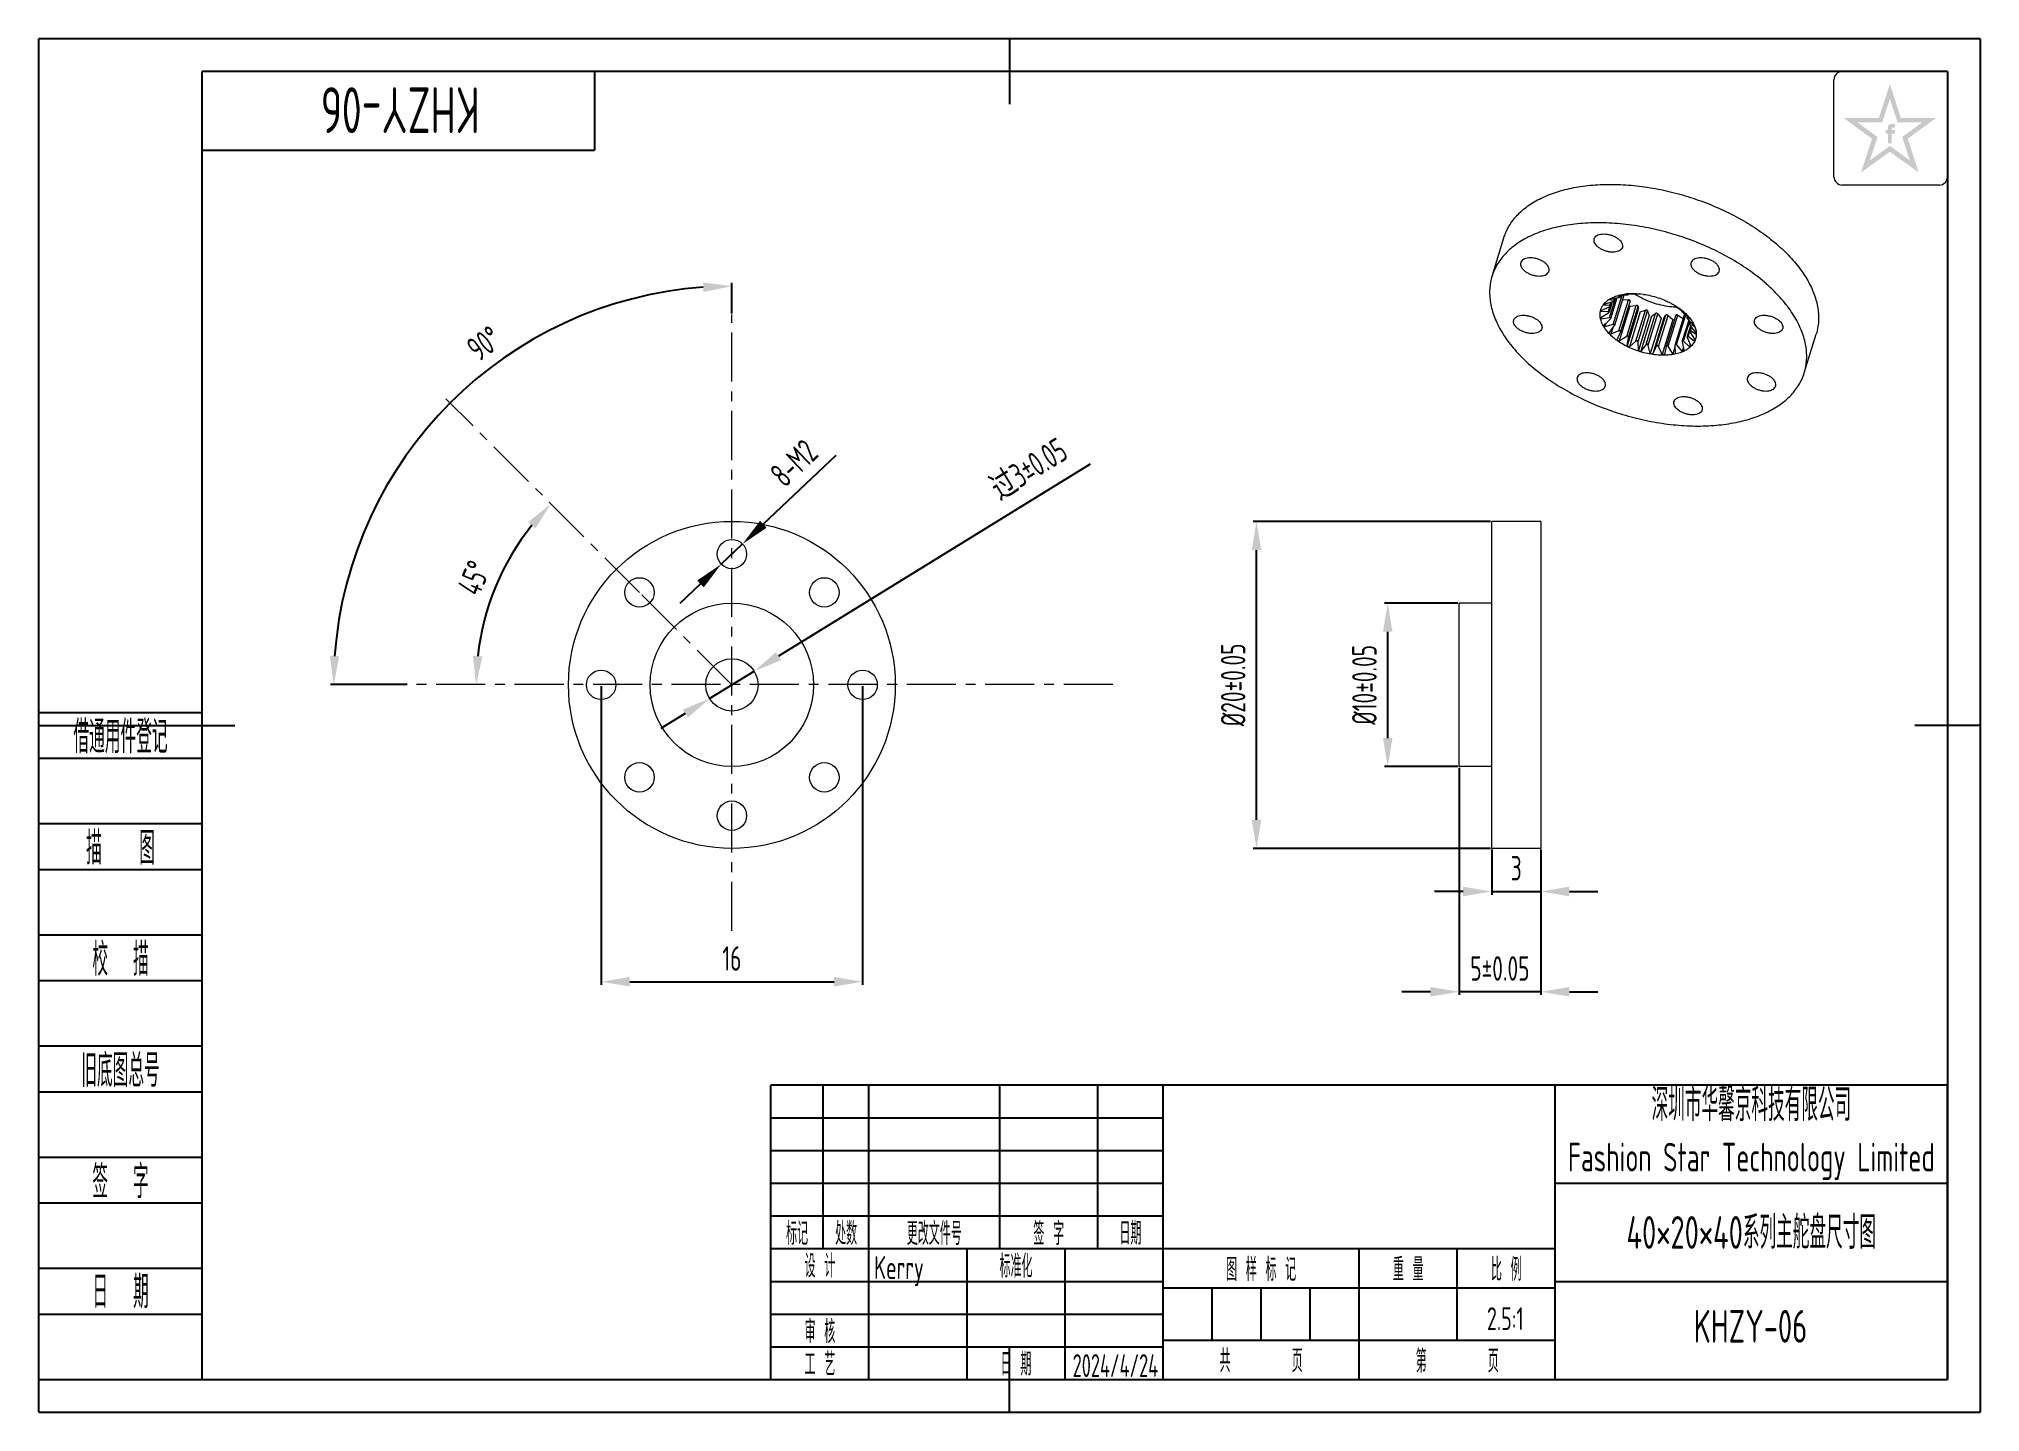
# Model space of a CAD drawing. Header units: inches. Extents: x -10 to 109, y -2 to 82.
import ezdxf
from ezdxf.enums import TextEntityAlignment as Align

# ---------------------------------------------------------------- set-up
doc = ezdxf.new("R2010")
doc.units = ezdxf.units.IN
doc.header["$LTSCALE"] = 0.4
doc.header["$MEASUREMENT"] = 0
doc.header["$PDMODE"] = 3
doc.header["$PDSIZE"] = 0.3125
doc.linetypes.add('CENTER', pattern=[0.6, 0.375, -0.075, 0.075, -0.075])
doc.layers.get('0').update_dxf_attribs({"linetype": 'CONTINUOUS'})
doc.layers.get('Defpoints').update_dxf_attribs({"linetype": 'CONTINUOUS'})
for name, color, linetype in [('02___PRT_ALL_AXES', 7, 'CONTINUOUS'), ('1轮廓实线层', 7, 'CONTINUOUS'), ('2细线层', 4, 'CONTINUOUS'), ('6文字层', 3, 'CONTINUOUS'), ('7标注层', 4, 'CONTINUOUS'), ('DIM', 211, 'CONTINUOUS'), ('图框层', 7, 'CONTINUOUS')]:
    doc.layers.add(name, color=color, linetype=linetype)
doc.styles.add('PC_TEXTSTYLE', font='ISOCP.SHX', dxfattribs={"width": 0.707, "bigfont": 'GBCBIG.SHX'})
doc.styles.add('PC_TEXTSTYLE4', font='ISOCP.SHX', dxfattribs={"width": 0.707, "bigfont": 'GBCBIG.SHX'})
doc.dimstyles.new('GB_LINEAR', dxfattribs={"dimtxt": 3.5, "dimasz": 3.5, "dimexe": 1, "dimexo": 0, "dimgap": 1.5, "dimtad": 1, "dimdsep": 46, "dimtxsty": 'PC_TEXTSTYLE', "dimcen": 0, "dimclrd": 256, "dimclrt": 3, "dimadec": 0, "dimazin": 2, "dimtp": 0.1, "dimtm": 0.1, "dimtfac": 0.71, "dimtdec": 3, "dimtmove": 0, "dimatfit": 3, "dimfxl": 1, "dimtfill": 1, "dimarcsym": 0})

msp = doc.modelspace()

# ---------------------------------------------------------------- texts
at = {"layer": '6文字层', "insert": (94.80000000000001, 15), "char_height": 1.75, "width": 23.99999999999997, "attachment_point": 5, "style": 'PC_TEXTSTYLE4'}
msp.add_mtext('{\\H1.142857x;深圳市华馨京科技有限公司}\\P\\pxsm1,qc;Fashion Star Technology Limited', dxfattribs=at)

# ---------------------------------------------------------------- blocks, each defined once
blk = doc.blocks.new('*D2')
at = {"layer": '7标注层', "color": 0, "lineweight": -2}
for p, q in [((24.41202829905427, 42.41521966454183), (24.41202829905427, 24.12780162647307)), ((40.41202829797425, 42.41521966454183), (40.41202829797425, 24.12780162647307))]:
    blk.add_line(p, q, dxfattribs=at)
at = {"layer": '7标注层', "lineweight": -2}
blk.add_line((26.16202829905427, 24.32580162647307), (38.66202829797425, 24.32580162647307), dxfattribs=at)
at = {"layer": '7标注层'}
for points in [[(26.16202829905427, 24.61746829313973), (26.16202829905427, 24.0341349598064), (24.41202829905427, 24.32580162647307)], [(38.66202829797425, 24.0341349598064), (38.66202829797425, 24.61746829313973), (40.41202829797425, 24.32580162647307)]]:
    blk.add_solid(points, dxfattribs=at)
at = {"layer": 'Defpoints', "color": 0}
for p in [(24.41202829905427, 42.48396966454183), (40.41202829797425, 42.48396966454183), (40.41202829797425, 24.32580162647307)]:
    blk.add_point(p, dxfattribs=at)
at = {"layer": '7标注层', "color": 3, "insert": (32.41202829851403, 25.75080162647307), "char_height": 1.5, "attachment_point": 5, "style": 'PC_TEXTSTYLE', "bg_fill": 3, "box_fill_scale": 1.25, "bg_fill_color": 257, "bg_fill_transparency": 0}
blk.add_mtext('16', dxfattribs=at)
blk = doc.blocks.new('_ClosedBlank')
at = {"color": 0, "linetype": 'ByBlock', "lineweight": -2}
for p, q in [((-1, 0.1666666666666667), (0, 0)), ((-1, 0.1666666666666667), (-1, -0.1666666666666667)), ((0, 0), (-1, -0.1666666666666667))]:
    blk.add_line(p, q, dxfattribs=at)
blk = doc.blocks.new('*D12')
at = {"layer": '7标注层', "color": 0, "lineweight": -2}
for p, q in [((76.84166972278545, 47.48396966452182), (72.34644041678081, 47.48396966452182)), ((76.84166972278545, 37.48396966456184), (72.34644041678081, 37.48396966456184))]:
    blk.add_line(p, q, dxfattribs=at)
at = {"layer": '7标注层', "lineweight": -2}
blk.add_line((72.5444404167808, 39.23396966456184), (72.5444404167808, 45.73396966452182), dxfattribs=at)
at = {"layer": '7标注层'}
for points in [[(72.83610708344747, 45.73396966452182), (72.25277375011413, 45.73396966452182), (72.5444404167808, 47.48396966452182)], [(72.25277375011413, 39.23396966456184), (72.83610708344747, 39.23396966456184), (72.5444404167808, 37.48396966456184)]]:
    blk.add_solid(points, dxfattribs=at)
at = {"layer": 'Defpoints', "color": 0}
for p in [(72.5444404167808, 47.48396966452182), (76.91041972278545, 47.48396966452182), (76.91041972278545, 37.48396966456184)]:
    blk.add_point(p, dxfattribs=at)
at = {"layer": '7标注层', "color": 3, "insert": (71.1188498655997, 42.48396966454183), "char_height": 1.5, "attachment_point": 5, "rotation": 90, "style": 'PC_TEXTSTYLE', "bg_fill": 3, "box_fill_scale": 1.25, "bg_fill_color": 257, "bg_fill_transparency": 0}
blk.add_mtext('%%c10%%p0.05', dxfattribs=at)
blk = doc.blocks.new('*D4')
at = {"layer": '7标注层', "lineweight": -2}
for p, q in [((54.33391707479091, 55.98240716903211), (35.2646163265774, 44.24045523090141)), ((31.04959819538048, 41.64505118497695), (33.7744584016476, 43.32288814410671)), ((29.55944027045068, 40.72748409818225), (28.06928234552088, 39.80991701138755))]:
    blk.add_line(p, q, dxfattribs=at)
at = {"layer": '7标注层'}
for points in [[(35.11168847877828, 44.48881488505638), (35.41754417437652, 43.99209557674644), (33.7744584016476, 43.32288814410671)], [(29.71236811824979, 40.47912444402728), (29.40651242265156, 40.97584375233722), (31.04959819538048, 41.64505118497695)]]:
    blk.add_solid(points, dxfattribs=at)
at = {"layer": 'Defpoints', "color": 0}
for p in [(33.7744584016476, 43.32288814410671), (31.04959819538048, 41.64505118497695)]:
    blk.add_point(p, dxfattribs=at)
at = {"layer": '7标注层', "color": 3, "insert": (50.58167633975309, 55.65986276661221), "char_height": 1.5, "attachment_point": 5, "rotation": 31.622749744074213, "style": 'PC_TEXTSTYLE', "bg_fill": 3, "box_fill_scale": 1.25, "bg_fill_color": 257, "bg_fill_transparency": 0}
blk.add_mtext('{\\fsimsun|b0|i0|c134|p54;过}{3%%p0.05}', dxfattribs=at)
blk = doc.blocks.new('*D5')
at = {"layer": '7标注层', "lineweight": -2}
for p, q in [((38.77161079096774, 56.51357361884863), (34.33508770484082, 52.3072476253385)), ((31.75891378274499, 49.86474318617537), (33.06514281428243, 51.10319614182767)), ((30.48896889218659, 48.66069170266454), (29.2190240016282, 47.45664021915371))]:
    blk.add_line(p, q, dxfattribs=at)
at = {"layer": '7标注层'}
for points in [[(34.13441245758902, 52.51890510709823), (34.53576295209263, 52.09559014357877), (33.06514281428243, 51.10319614182767)], [(30.6896441394384, 48.44903422090481), (30.28829364493479, 48.87234918442427), (31.75891378274499, 49.86474318617537)]]:
    blk.add_solid(points, dxfattribs=at)
at = {"layer": 'Defpoints', "color": 0}
for p in [(33.06514281428243, 51.10319614182767), (31.75891378274499, 49.86474318617537)]:
    blk.add_point(p, dxfattribs=at)
at = {"layer": '7标注层', "color": 3, "insert": (36.20787977089609, 56.04653434616081), "char_height": 1.5, "attachment_point": 5, "rotation": 43.474322035240945, "style": 'PC_TEXTSTYLE', "bg_fill": 3, "box_fill_scale": 1.25, "bg_fill_color": 257, "bg_fill_transparency": 0}
blk.add_mtext('8-M2', dxfattribs=at)
blk = doc.blocks.new('*D6')
at = {"layer": '7标注层', "color": 0, "lineweight": -2}
for p, q in [((78.84166972328522, 52.48396966450181), (64.31642707231964, 52.48396966450181)), ((78.84166972328522, 32.48396966458185), (64.31642707231964, 32.48396966458185))]:
    blk.add_line(p, q, dxfattribs=at)
at = {"layer": '7标注层', "lineweight": -2}
blk.add_line((64.51442707231963, 34.23396966458185), (64.51442707231963, 50.73396966450181), dxfattribs=at)
at = {"layer": '7标注层'}
for points in [[(64.8060937389863, 50.73396966450181), (64.22276040565296, 50.73396966450181), (64.51442707231963, 52.48396966450181)], [(64.22276040565296, 34.23396966458185), (64.8060937389863, 34.23396966458185), (64.51442707231963, 32.48396966458185)]]:
    blk.add_solid(points, dxfattribs=at)
at = {"layer": 'Defpoints', "color": 0}
for p in [(64.51442707231963, 52.48396966450181), (78.91041972328522, 52.48396966450181), (78.91041972328522, 32.48396966458185)]:
    blk.add_point(p, dxfattribs=at)
at = {"layer": '7标注层', "color": 3, "insert": (63.08883652113853, 42.48396966454183), "char_height": 1.5, "attachment_point": 5, "rotation": 90, "style": 'PC_TEXTSTYLE', "bg_fill": 3, "box_fill_scale": 1.25, "bg_fill_color": 257, "bg_fill_transparency": 0}
blk.add_mtext('%%c20%%p0.05', dxfattribs=at)
blk = doc.blocks.new('*D7')
at = {"layer": '7标注层', "color": 0, "lineweight": -2}
for p, q in [((32.41202829851403, 65.2068652725331), (32.41202829851403, 67.0699673267546)), ((12.54881274308885, 42.49811527253323), (7.840176244292664, 42.49811527253323))]:
    blk.add_line(p, q, dxfattribs=at)
at = {"layer": '7标注层', "lineweight": -2}
blk.add_arc((32.41202829851403, 42.49811527253323), 24.37385205422137, 94.11462098920141, 175.8853790107986, dxfattribs=at)
at = {"layer": '7标注层'}
for points in [[(30.67362689452545, 66.51766519148728), (30.65268573735706, 67.10062251901155), (32.41202829851403, 66.8719673267546)], [(7.809521052035722, 44.2574578336902), (8.39247837955998, 44.23651667652181), (8.038176244292664, 42.49811527253323)]]:
    blk.add_solid(points, dxfattribs=at)
at = {"layer": 'Defpoints', "color": 0}
for p in [(32.41202829851403, 65.1381152725331), (11.3036532314748, 54.68504129964391), (12.61756274308885, 42.49811527253323), (55.71791379769451, 42.49811527253323), (32.41202829851403, 27.43908247480394)]:
    blk.add_point(p, dxfattribs=at)
at = {"layer": '7标注层', "color": 3, "insert": (17.2497459424814, 63.37193697593477), "char_height": 1.5, "attachment_point": 5, "rotation": 35.99382512107788, "style": 'PC_TEXTSTYLE', "bg_fill": 3, "box_fill_scale": 1.25, "bg_fill_color": 257, "bg_fill_transparency": 0}
blk.add_mtext('90%%d', dxfattribs=at)
blk = doc.blocks.new('*D8')
at = {"layer": '7标注层', "lineweight": -2}
blk.add_arc((32.39788269052288, 42.49811527253323), 15.63935946037332, 141.4145848538752, 173.5854151461238, dxfattribs=at)
at = {"layer": '7标注层'}
for points in [[(20.39037503386139, 52.0577033233423), (19.95546455097529, 52.44645858009589), (21.33918556267913, 53.5568124003774)], [(16.56522343534094, 44.26169249901677), (17.1476430652712, 44.22905582563127), (16.75852323014956, 42.49811527253323)]]:
    blk.add_solid(points, dxfattribs=at)
at = {"layer": 'Defpoints', "color": 0}
for p in [(14.90752050649957, 59.98847745655721), (18.85380009892322, 50.31779500272009), (26.7551740496346, 48.14082391342171), (12.61756274308885, 42.49811527253323), (55.71791379769451, 42.49811527253323)]:
    blk.add_point(p, dxfattribs=at)
at = {"layer": '7标注层', "color": 3, "insert": (16.63247024966869, 49.02836292194073), "char_height": 1.5, "attachment_point": 5, "rotation": 67.49999999999945, "style": 'PC_TEXTSTYLE', "bg_fill": 3, "box_fill_scale": 1.25, "bg_fill_color": 257, "bg_fill_transparency": 0}
blk.add_mtext('45%%d', dxfattribs=at)
blk = doc.blocks.new('*D9')
at = {"layer": '7标注层', "color": 0, "lineweight": -2}
for p, q in [((78.91041972328522, 32.41521966458185), (78.91041972328522, 29.64857788518436)), ((81.91041972276544, 32.41521966458185), (81.91041972276544, 29.64857788518436))]:
    blk.add_line(p, q, dxfattribs=at)
at = {"layer": '7标注层', "lineweight": -2}
for p, q in [((77.16041972328522, 29.84657788518436), (75.41041972328522, 29.84657788518436)), ((78.91041972328522, 29.84657788518436), (81.91041972276544, 29.84657788518436)), ((83.66041972276544, 29.84657788518436), (85.41041972276544, 29.84657788518436))]:
    blk.add_line(p, q, dxfattribs=at)
at = {"layer": '7标注层'}
for points in [[(77.16041972328522, 29.5549112185177), (77.16041972328522, 30.13824455185103), (78.91041972328522, 29.84657788518436)], [(83.66041972276544, 30.13824455185103), (83.66041972276544, 29.5549112185177), (81.91041972276544, 29.84657788518436)]]:
    blk.add_solid(points, dxfattribs=at)
at = {"layer": '7标注层', "color": 3, "insert": (80.41041972302533, 31.27157788518436), "char_height": 1.5, "attachment_point": 5, "style": 'PC_TEXTSTYLE', "bg_fill": 3, "box_fill_scale": 1.25, "bg_fill_color": 257, "bg_fill_transparency": 0}
blk.add_mtext('3', dxfattribs=at)
at = {"layer": 'Defpoints', "color": 0}
for p in [(78.91041972328522, 32.48396966458185), (81.91041972276544, 32.48396966458185), (81.91041972276544, 29.84657788518436)]:
    blk.add_point(p, dxfattribs=at)
blk = doc.blocks.new('*D10')
at = {"layer": '7标注层', "color": 0, "lineweight": -2}
for p, q in [((76.91041972278545, 37.41521966456184), (76.91041972278545, 23.51616856551716)), ((81.91041972276544, 32.41521966458185), (81.91041972276544, 23.51616856551716))]:
    blk.add_line(p, q, dxfattribs=at)
at = {"layer": '7标注层', "lineweight": -2}
for p, q in [((75.16041972278545, 23.71416856551716), (73.41041972278545, 23.71416856551716)), ((81.91041972276544, 23.71416856551716), (76.91041972278545, 23.71416856551716)), ((83.66041972276544, 23.71416856551716), (85.41041972276544, 23.71416856551716))]:
    blk.add_line(p, q, dxfattribs=at)
at = {"layer": '7标注层'}
for points in [[(75.16041972278545, 23.42250189885049), (75.16041972278545, 24.00583523218383), (76.91041972278545, 23.71416856551716)], [(83.66041972276544, 24.00583523218383), (83.66041972276544, 23.42250189885049), (81.91041972276544, 23.71416856551716)]]:
    blk.add_solid(points, dxfattribs=at)
at = {"layer": 'Defpoints', "color": 0}
for p in [(76.91041972278545, 37.48396966456184), (81.91041972276544, 32.48396966458185)]:
    blk.add_point(p, dxfattribs=at)
at = {"layer": '7标注层', "color": 3, "insert": (79.41041972277544, 25.13975911669826), "char_height": 1.5, "attachment_point": 5, "style": 'PC_TEXTSTYLE', "bg_fill": 3, "box_fill_scale": 1.25, "bg_fill_color": 257, "bg_fill_transparency": 0}
blk.add_mtext('5%%p0.05', dxfattribs=at)
at = {"layer": 'Defpoints', "color": 0}
blk.add_point((76.91041972278545, 23.71416856551716), dxfattribs=at)
blk = doc.blocks.new('ZwmFrameMain_A4^_^无分区图框^_^landscape')
at = {"layer": '1轮廓实线层'}
for p, q in [((123.5, 205), (123.5, 195)), ((0, 0), (0, 200)), ((267, 200), (0, 200)), ((267, 200), (267, 0)), ((-25, 100), (5, 100)), ((272, 100), (262, 100)), ((123.5, -5), (123.5, 5)), ((0, 0), (267, 0))]:
    blk.add_line(p, q, dxfattribs=at)
at = {"layer": '2细线层'}
for p, q in [((-25, -5), (-25, 205)), ((272, 205), (-25, 205)), ((272, 205), (272, -5)), ((-25, -5), (272, -5))]:
    blk.add_line(p, q, dxfattribs=at)
blk = doc.blocks.new('ZwmFrameMain_标题栏1')
at = {"layer": '1轮廓实线层'}
for p, q in [((-180, 0), (-180, 45)), ((0, 45), (-180, 45)), ((-172, 20), (-172, 45)), ((-165, 20), (-165, 45)), ((-145, 20), (-145, 45)), ((-130, 20), (-130, 45)), ((-120, 0), (-120, 45)), ((0, 0), (0, 45)), ((-60, 30), (0, 30)), ((-180, 20), (-60, 20)), ((-165, 0), (-165, 20)), ((-150, 0), (-150, 20)), ((-135, 0), (-135, 20)), ((-60, 15), (0, 15)), ((-180, 0), (0, 0))]:
    blk.add_line(p, q, dxfattribs=at)
at = {"layer": '1轮廓实线层', "color": 7}
for p, q in [((-60, 0), (-60, 45)), ((-180, 25), (-120, 25))]:
    blk.add_line(p, q, dxfattribs=at)
at = {"layer": '2细线层'}
for p, q in [((-180, 40), (-120, 40)), ((-180, 35), (-120, 35)), ((-180, 30), (-120, 30)), ((-90, 0), (-90, 20)), ((-75, 6), (-75, 20)), ((-180, 15), (-120, 15)), ((-120, 14), (-60, 14)), ((-112.5, 6), (-112.5, 14)), ((-105, 6), (-105, 14)), ((-97.5, 6), (-97.5, 14)), ((-180, 10), (-120, 10)), ((-120, 6), (-60, 6)), ((-180, 5), (-120, 5))]:
    blk.add_line(p, q, dxfattribs=at)
at = {"layer": '6文字层', "style": 'PC_TEXTSTYLE', "width": 0.667}
for s, p in [('标记', (-176, 22.5)), ('处数', (-168.5, 22.5)), (' 更改文件号 ', (-155, 22.5)), (' 签 字 ', (-137.5, 22.5)), (' 日期 ', (-125, 22.5)), (' 设 计 ', (-172.5, 17.50522836339485)), (' 标准化 ', (-142.5, 17.50522836339485)), (' 图 样 标 记 ', (-105, 17)), (' 重 量 ', (-82.5, 17)), (' 比 例 ', (-67.5, 17)), (' 审 核 ', (-172.5, 7.5)), (' 工 艺 ', (-172.5, 2.5)), (' 日 期 ', (-142.5, 2.5)), ('共       页', (-105, 3)), ('第       页', (-75, 3))]:
    blk.add_text(s, height=3.5, dxfattribs=at).set_placement(p, align=Align.MIDDLE)
at = {"layer": '6文字层', "style": 'PC_TEXTSTYLE', "flags": 8}
for tag, height, width, p, p2 in [('企业名称', 5, 3.44546136875435, (-54.28995450300226, 34.81964963428234), (-5.26813282256353, 34.81964963428234)), ('产品名称或材料标记', 7, 1.034456345556728, (-113.4627594014073, 28.63547375024183), (-66.42161771688097, 28.63547375024183)), ('图样名称', 5, 3.48026398717147, (-54.7851241106282, 19.97762723682204), (-5.26813282256353, 19.97762723682204)), ('标准化', 3.5, 1.756036207397824, (-133.8349366986722, 15.37160537152585), (-120.7518213520116, 15.37160537152585)), ('审核', 3.5, 2.723971865328056, (-163.9885679713925, 5.367142803296005), (-150.6340956095728, 5.367142803296005)), ('重量', 3.5, 2.448073793470897, (-88.45667856221007, 7.54240132441528), (-76.54931963293802, 7.54240132441528)), ('比例', 3.5, 2.367734233226671, (-73.35399613716709, 7.54240132441528), (-61.92880797132148, 7.54240132441528)), ('图样代号', 5, 3.489916292634431, (-54.7851241106282, 5.630338965237613), (-5.515717626377409, 5.630338965237613)), ('工艺', 3.5, 2.851598145374866, (-164.2102852038179, 0.3712991406674604), (-150.8905960725724, 0.3712991406674604)), ('日期', 3.5, 2.733185294075063, (-133.8349366986722, 0.3712991406674604), (-120.751821798357, 0.3712991406674604)), ('共几页', 3.5, 0.9531505725817014, (-108.5835196113965, 1.475718409844561), (-101.5557862536295, 1.475718409844561))]:
    blk.add_attdef(tag, text='', height=height, dxfattribs=dict(at, width=width)).set_placement(p, p2, align=Align.FIT)
at = {"layer": '6文字层', "style": 'PC_TEXTSTYLE', "width": 9.901758215519614, "flags": 8}
blk.add_attdef('设计', text='', height=3.5, rotation=359.5768485503447, dxfattribs=at).set_placement((-164.228606311879, 15.37160537152585), (-150.3665228649761, 15.26922667269), align=Align.FIT)
at = {"layer": '6文字层', "color": 3, "style": 'PC_TEXTSTYLE', "width": 0.9661797146270648, "flags": 8}
blk.add_attdef('第几页', text='', height=3.5, dxfattribs=at).set_placement((-78.28661459580053, 1.501740514648219), (-71.16281526607781, 1.501740514648219), align=Align.FIT)
at = {"layer": '6文字层', "color": 0, "style": 'PC_TEXTSTYLE', "width": 0.7152725794332147, "flags": 8}
blk.add_attdef('图纸张数', text='', height=3.5, dxfattribs=at).set_placement((-2.662343534873798, -3.872833661909027), (4.461455794848916, -3.872833661909027), align=Align.FIT)
blk = doc.blocks.new('ZwmFrameMain_图样代号')
at = {"layer": '2细线层', "linetype": 'Continuous'}
for p in [(59.99999999999999, 0), (-1.4210854715202e-14, -12)]:
    blk.add_line(p, (59.99999999999999, -12), dxfattribs=at)
at = {"layer": '6文字层', "style": 'PC_TEXTSTYLE', "width": 2.827942272966267}
blk.add_attdef('图样代号', text='', height=7, rotation=180, dxfattribs=at).set_placement((58.23961856626532, -2.403184483947882), (2.346171288814404, -2.403184483947882), align=Align.FIT)
blk = doc.blocks.new('ZwmFrameMain_附加栏')
at = {"layer": '2细线层'}
for p, q in [((-25, 102), (0, 102)), ((-25, 95), (0, 95)), ((-25, 85), (0, 85)), ((-25, 78), (0, 78)), ((-25, 68), (0, 68)), ((-25, 61), (0, 61)), ((-25, 51), (0, 51)), ((-25, 44), (0, 44)), ((-25, 34), (0, 34)), ((-25, 27), (0, 27)), ((-25, 17), (0, 17)), ((-25, 10), (0, 10)), ((-25, 0), (0, 0))]:
    blk.add_line(p, q, dxfattribs=at)
at = {"layer": '6文字层', "color": 3, "style": 'PC_TEXTSTYLE'}
for s, width, p in [('借通用件登记', 0.667, (-12.5, 98.5)), ('描   图', 0.6667, (-12.5, 81.5)), ('校  描', 0.667, (-12.5, 64.5)), ('旧底图总号', 0.667, (-12.5, 47.5)), ('签  字', 0.667, (-12.5, 30.5)), ('日  期', 0.667, (-12.49376486070219, 13.59980542589426))]:
    blk.add_text(s, height=5, dxfattribs=dict(at, width=width)).set_placement(p, align=Align.MIDDLE)
at = {"layer": '6文字层', "style": 'PC_TEXTSTYLE'}
for tag, width, p, p2 in [('借通用件登记', 0.6713282086086583, (-23.4446973271115, 86.35631590408684), (-1.253570431436401, 86.35631590408684)), ('描图', 2.120921862595496, (-23.4446973271115, 69.35982487165847), (-1.253570431436401, 69.35982487165847)), ('校图', 2.149975652110252, (-23.74868605073812, 52.05982479391378), (-1.253570431436401, 52.05982479391378)), ('旧底图总号', 0.7614517010338724, (-22.83672096527289, 35.67035085177702), (-1.861546793275011, 35.67035085177702)), ('签字', 2.026939354482035, (-23.14070968889928, 18.37035077403232), (-1.557559155062791, 18.37035077403232)), ('日期', 1.899989811424762, (-22.83672096527289, 1.373859241433479), (-2.165535516901627, 1.373859241433479))]:
    blk.add_attdef(tag, text='', height=5, dxfattribs=dict(at, width=width)).set_placement(p, p2, align=Align.FIT)

# ---------------------------------------------------------------- dimensions: what is measured, and where the dimension line sits
at = {"layer": '7标注层'}
dim = msp.add_linear_dim(base=(72.5444404167808, 47.48396966452182), p1=(76.91041972278545, 37.48396966456184), p2=(76.91041972278545, 47.48396966452182), angle=90, text='%%c<>%%p0.05', dimstyle='GB_LINEAR', override={"dimscale": 0.5, "dimtxt": 3, "dimexe": 0.396, "dimexo": 0.1375, "dimdec": 0, "dimzin": 0, "dimpost": '<>', "dimcen": 0.198, "dimtp": 0, "dimtm": 0, "dimldrblk": 'ClosedBlank', "dimtvp": 0.1, "dimtfill": 1, "dimtfillclr": 0, "dimtzin": 0}, dxfattribs=at)
dim.commit()
dim.dimension.update_dxf_attribs({"geometry": '*D12', "text_midpoint": (72.5444404167808, 42.48396966454183), "dimtype": 160})
dim = msp.add_linear_dim(base=(40.41202829797425, 24.32580162647307), p1=(24.41202829905427, 42.48396966454183), p2=(40.41202829797425, 42.48396966454183), dimstyle='GB_LINEAR', override={"dimscale": 0.5, "dimtxt": 3, "dimasz": 3.5, "dimexe": 0.396, "dimexo": 0.1375, "dimgap": 1.5, "dimtad": 1, "dimdec": 0, "dimlfac": 1, "dimzin": 0, "dimpost": '<>', "dimsah": 0, "dimcen": 0.198, "dimse1": 0, "dimse2": 0, "dimsd1": 0, "dimsd2": 0, "dimtp": 0, "dimtm": 0, "dimtofl": 1, "dimldrblk": 'ClosedBlank', "dimtvp": 0.1, "dimtfill": 1, "dimtfillclr": 0, "dimtzin": 0}, dxfattribs=at)
dim.commit()
dim.dimension.update_dxf_attribs({"geometry": '*D2', "text_midpoint": (32.41202829851403, 24.32580162647307), "dimtype": 160})

# ---------------------------------------------------------------- hatches: boundary and pattern name
at = {"layer": '6文字层', "lineweight": 5}
h = msp.add_hatch(color=2, dxfattribs=at)
edge = h.paths.add_edge_path(flags=0)
edge.add_line((103.3859238287835, 76.20926589649355), (103.5837192513827, 76.20926589649355))
edge.add_line((103.5837192513827, 76.20926589649355), (103.5837192513827, 76.42236529806826))
edge.add_line((103.5837192513827, 76.42236529806829), (103.3881787328822, 76.42236529806829))
edge.add_line((103.3881787328822, 76.42236529806829), (103.3881787328822, 76.52655977452358))
edge.add_spline(control_points=[(103.3881787328822, 76.52655977452335), (103.38804695684, 76.53894628702255), (103.3875338347336, 76.58717806934243), (103.4819251053556, 76.57213488659576), (103.5410680080823, 76.56336100585003), (103.5745233034924, 76.55475948785192), (103.5883314501714, 76.55120934666428)], knot_values=[0, 0, 0, 0, 1.494348236260317, 5.818835515294392, 8.487620170329397, 10.3632597592661, 10.3632597592661, 10.3632597592661, 10.3632597592661], degree=3, periodic=0)
edge.add_line((103.5883314501714, 76.55120934666428), (103.5883314501714, 76.76937311963508))
edge.add_spline(control_points=[(103.5883314501714, 76.76937311963508), (103.5525879810636, 76.77784244829058), (103.4660550957802, 76.79834620641103), (103.3421020229235, 76.80897349743424), (103.227560621614, 76.75719803834835), (103.1695817937759, 76.68476867382299), (103.1599155487911, 76.62984853506609), (103.1571890706232, 76.61435766352974)], knot_values=[0, 0, 0, 0, 4.934139654652484, 11.94526864246122, 16.02659088116225, 21.3569294782034, 23.45109952679664, 23.45109952679664, 23.45109952679664, 23.45109952679664], degree=3, periodic=0)
edge.add_line((103.1571890706232, 76.61435766352974), (103.1571890706232, 76.42236529806831))
edge.add_line((103.1571890706232, 76.42236529806829), (103.0139739763436, 76.42236529806829))
edge.add_line((103.0139739763437, 76.42236529806829), (103.0139739763437, 76.20926589649355))
edge.add_line((103.0139739763432, 76.20926589649355), (103.1586632318399, 76.20926589649355))
edge.add_line((103.1586632318399, 76.20926589649355), (103.1586632318399, 75.61434211715189))
edge.add_line((103.1586632318399, 75.61434211715189), (103.385923828783, 75.61434211715189))
edge.add_line((103.3859238287835, 75.61434211715189), (103.3859238287835, 76.20926589649355))
h.paths.add_polyline_path([(106.1138576544291, 77.16639432823226), (103.9438802900169, 77.16639432823226), (103.273903285925, 79.2365409716399), (102.603926281834, 77.16639432823226), (100.4339489174219, 77.16639432823226), (102.180983604085, 75.89256251128111), (101.510994459394, 73.82814815996812), (103.273903285925, 75.09044107284097), (105.0368121124568, 73.82814815996835), (104.3668229677658, 75.89256251128091)])
h.paths.add_polyline_path([(104.0306671974297, 75.99843334609932), (104.4969072041628, 74.56182415819842), (103.2739032859258, 75.4569076685512), (102.050899367688, 74.56182415819819), (102.5171393744212, 75.99843334609932), (101.2903154179846, 76.8929590252043), (102.8061756073685, 76.8929590252043), (103.2739032859258, 78.33654497971293), (103.7416309644823, 76.8929590252043), (105.2574911538662, 76.8929590252043)], flags=16)

# ---------------------------------------------------------------- linework, layer by layer
at = {"color": 7, "linetype": 'Continuous', "lineweight": 5}
for p, q in [((85.62097232929403, 65.39629813481405), (85.5920358949142, 65.30265979783393)), ((85.61039638905453, 65.39156285345392), (85.5920358949142, 65.30265979783393)), ((85.61039638905453, 65.39156285345392), (86.10800185053444, 65.61206882087411)), ((85.72825160165434, 65.71947614225404), (85.78583728531424, 65.79410035927411)), ((85.8064313233744, 65.77950878825412), (85.75078209253428, 65.70380262775392)), ((86.14069933911418, 65.68479315345392), (85.75078209253428, 65.70380262775392)), ((85.78583728531424, 65.79410035927411), (85.80534482313436, 65.81674740059405)), ((85.8064313233744, 65.77950878825412), (86.32087157719428, 65.92990252607409)), ((86.04855715865409, 65.32423263505392), (86.14381304891407, 65.63248080951392)), ((86.07275988139412, 66.04711408235401), (86.16348281907443, 66.10338395203392)), ((86.17108835377434, 66.090412601294), (86.08164703151436, 66.03266023267405)), ((86.38497256659406, 65.98886448841402), (86.08164703151436, 66.03266023267405)), ((86.28843000377441, 65.92058509233401), (86.0933184051741, 65.28920373127401)), ((86.11433565803412, 64.92983828033401), (86.48997427937405, 66.14540530055409)), ((86.14069933911418, 65.68479315345392), (86.20627281731407, 65.89698900287407)), ((86.24672130639414, 65.9086060764141), (86.17019138071413, 65.66095514677407)), ((86.17108835377434, 66.090412601294), (86.6745514667345, 66.17584592801403)), ((86.57016572681454, 66.15870343245409), (86.17599395229439, 64.88316310571393)), ((86.33390173401398, 64.52639133513411), (86.88780294269412, 66.31881630501401)), ((86.38497256659406, 65.98886448841402), (86.43021241007403, 66.13526067517408)), ((86.45245558631444, 66.13903647153391), (86.40421168483402, 65.98291915105413)), ((86.98681692805434, 66.32514343993397), (86.41306921855443, 64.46849516695396)), ((86.56074089679436, 66.27701748335402), (86.60107110823441, 66.28966863661388)), ((86.68145473969429, 66.30473906367409), (86.56384125381413, 66.26856928079404)), ((86.7660282560941, 66.21734072183402), (86.56384125381413, 66.26856928079404)), ((86.60107110823441, 66.28966863661388), (86.67956541657435, 66.31220987423397)), ((86.68145473969429, 66.30473906367409), (87.14681851051404, 66.33444549651402)), ((86.69345923689428, 64.13924185543395), (87.28123888937438, 66.04129750775404)), ((87.36696502475428, 65.64746325097393), (86.70737295303428, 63.51302252367394)), ((86.7660282560941, 66.21734072183402), (86.79548288857399, 66.31265594903401)), ((86.77301956545438, 66.21053773569405), (86.7660282560941, 66.21734072183402)), ((86.80491640793429, 66.31331091089395), (86.7730008659741, 66.21003217917404)), ((87.3758245269741, 65.96812332593389), (86.7892566754744, 64.0699890551541)), ((86.90550404775416, 66.06201486281405), (87.28123888937438, 66.04129750775404)), ((87.1666790803942, 66.4005475817339), (87.25546055383433, 66.40855202597389)), ((87.30546228517409, 66.40902125287401), (87.16706672249433, 66.396706735974)), ((87.19951383565416, 66.38348163415411), (87.16706672249433, 66.396706735974)), ((87.17041585219425, 63.79271586827393), (87.75819550467435, 65.69477151805403)), ((87.8560762283941, 65.36252078555388), (87.1964841566741, 63.22808005825412)), ((87.25992327795433, 66.35586585245413), (87.19951383565416, 66.38348163415411)), ((87.25546055383433, 66.40855202597389), (87.2767586036943, 66.41014522573413)), ((87.25992327795433, 66.35586585245413), (87.2756191088942, 66.40665758221392)), ((87.26138460091437, 66.35390647105395), (87.25992327795433, 66.35586585245413)), ((87.27773805563442, 66.40682541017394), (87.26124180719438, 66.35344353319395)), ((87.2767586036943, 66.41014522573413), (87.30523211799431, 66.41208260819393)), ((87.28433562943422, 63.72634940207398), (87.8721152793741, 65.62840505185407)), ((87.30523211799431, 66.41208260819393), (87.35196628919397, 66.414793334294)), ((87.30546228517409, 66.40902125287401), (87.70799843463413, 66.39573583621403)), ((87.36696502475428, 65.64746325097393), (87.75819550467435, 65.69477151805403)), ((87.66523426057432, 66.39363688689399), (87.69368099565412, 66.375325711934)), ((87.70799843463413, 66.39573583621403), (87.83562438969415, 66.39573583621403)), ((87.70809072553396, 66.417405051194), (87.76972803939401, 66.414793334294)), ((87.73480263807409, 63.50858687341405), (88.32258229055418, 65.41064252319391)), ((87.76972803939401, 66.414793334294), (87.83700459267396, 66.41096534855409)), ((87.83562438969415, 66.39573583621403), (87.85342056187432, 66.40902125287401)), ((87.83700459267396, 66.41096534855409), (87.85341589843432, 66.409878462234)), ((87.85341589843432, 66.409878462234), (88.003967962074, 66.39714668429404)), ((87.8721152793741, 65.62840505185407), (87.8560762283941, 65.36252078555388)), ((87.86289861759445, 63.45795928099413), (88.45067827007409, 65.360014930774)), ((87.99521055515419, 65.2952611588339), (88.32258229055418, 65.41064252319391)), ((88.003967962074, 66.39714668429404), (88.19583373023437, 66.37385618985398)), ((88.45067827007409, 65.360014930774), (88.5451868720142, 65.07789308709401)), ((89.76015850099424, 65.89042653949399), (89.90330614205408, 65.81674740059405)), ((89.90330614205408, 65.81674740059405), (89.97049690683428, 65.78003020707409)), ((89.97049690683428, 65.78003020707409), (90.1007621860544, 65.70464873731406)), ((90.09632398055413, 65.61159468415393), (90.20466294091415, 65.60757383367398)), ((90.10024282463422, 65.70380262775392), (90.10068347653436, 65.68479315345392)), ((90.10068347653436, 65.68479315345392), (90.1055131468342, 65.680103165374)), ((90.1007621860544, 65.70464873731406), (90.10945203151408, 65.69941263653412)), ((90.1055131468342, 65.680103165374), (90.20475680153407, 65.61206882087411)), ((90.10945203151408, 65.69941263653412), (90.21697738415418, 65.63233051009409)), ((90.20475680153407, 65.61206882087411), (90.54707857815441, 65.39156285345392)), ((90.21697738415418, 65.63233051009409), (90.27194784063425, 65.59631704135403)), ((90.56147415515437, 65.3796850438341), (90.5439204437543, 65.32288121535406)), ((90.54670046105451, 65.32423263505392), (90.56335657963422, 65.37813185161393)), ((90.65269363997407, 65.30265979783393), (90.54707857815441, 65.39156285345392)), ((90.54912580799413, 65.39413949803405), (90.578994229334, 65.36998841095395)), ((90.578994229334, 65.36998841095395), (90.60064900441415, 65.35214896225396)), ((90.60064900441415, 65.35214896225396), (90.65539691371436, 65.3057439877541)), ((86.04855715865409, 65.32423263505392), (85.5920358949142, 65.30265979783393)), ((85.59530115127421, 64.95095086701393), (86.04931767529428, 65.24231547097405)), ((85.59530115127421, 64.95095086701393), (85.61538304913432, 64.85443702143401)), ((85.65766645961406, 64.99126618643389), (85.61538304913432, 64.85443702143401)), ((86.11433565803412, 64.92983828033401), (85.61538304913432, 64.85443702143401)), ((85.72523748271436, 64.4634256012739), (85.68882976787421, 64.533672666774)), ((85.76209409429424, 64.48535809995404), (85.970806547074, 64.6797450238539)), ((85.76209409429424, 64.48535809995404), (85.81935656803392, 64.38729778299397)), ((85.88512191275453, 64.60011451255399), (85.81935656803392, 64.38729778299397)), ((86.33390173401398, 64.52639133513411), (85.81935656803392, 64.38729778299397)), ((85.970806547074, 64.6797450238539), (86.14850639487435, 64.84387543981414)), ((86.10029500539434, 64.02403945693389), (86.39933561381434, 64.44178418151408)), ((86.31122283347435, 64.319182209294), (86.19114004341412, 63.93059415995411)), ((86.39933561381434, 64.44178418151408), (86.41310087457435, 64.46859762801408)), ((87.99521055515419, 65.2952611588339), (87.33561848343419, 63.16082043153391)), ((88.5451868720142, 65.07789308709401), (87.88559479775444, 62.94345235725403)), ((88.69599373067416, 65.03055876469396), (88.03640165895416, 62.89611803739398)), ((88.35115710005442, 63.30470774091394), (88.9389367499943, 65.20676339069404)), ((88.48538054001432, 63.27300014113392), (89.07316019249441, 65.17505579091402)), ((89.27227812293398, 64.89442311875403), (88.61268605121398, 62.75998239145405)), ((88.69599373067416, 65.03055876469396), (88.9389367499943, 65.20676339069404)), ((89.42528176663421, 64.86998829335401), (88.76568969491422, 62.73554756605402)), ((88.98075141617431, 63.19388894553411), (89.56853106865395, 65.09594459531398)), ((89.07316019249441, 65.17505579091402), (89.27227812293398, 64.89442311875403)), ((89.11266856915421, 63.18309364327409), (89.70044821909408, 65.08514929305396)), ((89.99166416955444, 64.82363898041397), (89.33207209529422, 62.68919825057399)), ((89.42528176663421, 64.86998829335401), (89.56853106865395, 65.09594459531398)), ((90.17275590287403, 65.08949839789396), (89.58602956553426, 63.19085127825404)), ((89.70044821909408, 65.08514929305396), (89.99166416955444, 64.82363898041397)), ((89.70534788671415, 63.19388894553411), (90.29312753665448, 65.09594459531398)), ((90.70710772215438, 65.17920459135392), (90.1268826875343, 63.30159568973407)), ((90.22617827253447, 63.30470774091394), (90.78621361677409, 65.11698277269396)), ((90.29312753665448, 65.09594459531398), (90.61903407559424, 64.89419816111398)), ((90.54670046105451, 65.32423263505392), (90.54408057551422, 65.32339870225404)), ((90.58099897259439, 65.31824109509397), (90.54670046105451, 65.32423263505392)), ((90.56346087457399, 65.29778922083413), (90.58105428363427, 65.28077186599397)), ((90.96401925557433, 64.7996087643139), (90.57180780225411, 63.5304120316939)), ((90.65269363997407, 65.30265979783393), (90.58099897259439, 65.31824109509397)), ((90.58105428363427, 65.28077186599397), (90.60253434227428, 65.26171449491402)), ((90.60253434227428, 65.26171449491402), (90.62633815801422, 65.24231547097405)), ((90.62633815801422, 65.24231547097405), (90.927789813174, 65.00455665261391)), ((90.64243404149414, 63.50858687341405), (91.02356150123427, 64.74191578851399)), ((90.65539691371436, 65.3057439877541), (90.67190664193453, 65.29136433147413)), ((90.89045327621437, 65.03429740847399), (90.8574959354741, 64.92764742111397)), ((90.8680032398342, 64.92983828033401), (90.8577455031745, 64.92810922867396)), ((90.8577455031745, 64.92810922867396), (90.86493645907416, 64.907439811034)), ((90.86493645907416, 64.907439811034), (90.89574807385446, 64.867156802954)), ((90.8680032398342, 64.92983828033401), (90.89833472349432, 65.027990997414)), ((90.93286913245441, 64.90657437461412), (90.8680032398342, 64.92983828033401)), ((91.06905806505432, 64.43313688613397), (90.8761049508343, 63.80874038537398)), ((90.89574807385446, 64.867156802954), (90.91820137413418, 64.84387543981414)), ((90.91820137413418, 64.84387543981414), (91.08740721555426, 64.6797450238539)), ((90.927789813174, 65.00455665261391), (90.99461573489401, 64.95095086701393)), ((90.94063205317428, 64.90371833257403), (90.93286913245441, 64.90657437461412)), ((91.06925806973408, 64.85443702143401), (90.94063205317428, 64.90371833257403)), ((91.06925806973408, 64.85443702143401), (90.99461573489401, 64.95095086701393)), ((91.00083364981441, 64.95611594685396), (91.07660036391411, 64.86031234369396)), ((91.02172825877409, 64.52412400667411), (91.02215311441427, 64.51090531835392)), ((91.07391220317453, 64.69288600595404), (91.02437413867432, 64.53258077665394)), ((91.1043318730944, 64.38987395513412), (91.03018759161426, 64.14994297195402)), ((91.04440317405437, 64.52639133513411), (91.09141073053428, 64.67850784573396)), ((91.2274245453745, 64.43632618887408), (91.04440317405437, 64.52639133513411)), ((91.06200761687427, 64.44178418151408), (91.39934598715439, 64.02403945693389)), ((91.06481640983424, 64.13924185543395), (91.1318411830743, 64.35613409627398)), ((91.08740721555426, 64.6797450238539), (91.21776884967397, 64.55167225993408)), ((91.21776884967397, 64.55167225993408), (91.28478228181433, 64.48535809995404)), ((91.3237618355542, 64.38729778299397), (91.2274245453745, 64.43632618887408)), ((91.27910444709408, 64.533672666774), (91.29927320279415, 64.4911256982741)), ((91.3237618355542, 64.38729778299397), (91.28478228181433, 64.48535809995404)), ((91.29927320279415, 64.4911256982741), (91.34015811467447, 64.39352795849412)), ((86.10029500539434, 64.02403945693389), (86.19114004341412, 63.93059415995411)), ((86.69345923689428, 64.13924185543395), (86.19114004341412, 63.93059415995411)), ((86.58865348003422, 63.59598128587412), (86.78604481245424, 64.06130656553408)), ((86.58865348003422, 63.59598128587412), (86.70737295303428, 63.51302252367394)), ((87.17041585219425, 63.79271586827393), (86.70737295303428, 63.51302252367394)), ((86.78604481245424, 64.06130656553408), (86.78945596133411, 64.07063451741395)), ((87.1964841566741, 63.22808005825412), (87.28433562943422, 63.72634940207398)), ((87.1964841566741, 63.22808005825412), (87.33561848343419, 63.16082043153391)), ((87.73480263807409, 63.50858687341405), (87.33561848343419, 63.16082043153391)), ((87.88559479775444, 62.94345235725403), (87.86289861759445, 63.45795928099413)), ((88.35115710005442, 63.30470774091394), (88.03640165895416, 62.89611803739398)), ((88.61268605121398, 62.75998239145405), (88.48538054001432, 63.27300014113392)), ((88.98075141617431, 63.19388894553411), (88.76568969491422, 62.73554756605402)), ((89.33207209529422, 62.68919825057399), (89.11266856915421, 63.18309364327409)), ((89.58402586621418, 63.18309364327409), (89.47765874087412, 62.68919825057399)), ((89.58620610569409, 63.19142196037409), (89.58402586621418, 63.18309364327409)), ((89.99855126271444, 62.73554756605402), (89.70534788671415, 63.19388894553411)), ((90.12445002285398, 63.14295610353405), (89.99855126271444, 62.73554756605402)), ((90.12691036591417, 63.30168524251393), (90.12307449093436, 63.27300014113392)), ((90.12307449093436, 63.27300014113392), (90.12757316367419, 62.75998239145405)), ((90.57024621279419, 62.89611803739398), (90.22617827253447, 63.30470774091394)), ((90.56402688817428, 63.45795928099413), (90.67459645113416, 62.94345235725403)), ((90.63806749955432, 63.1155877991141), (90.57024621279419, 62.89611803739398)), ((91.01123525207453, 63.16082043153391), (90.64243404149414, 63.50858687341405)), ((90.87917639503434, 63.72634940207398), (91.08435711751412, 63.22808005825412)), ((90.927960308134, 63.79271586827393), (91.02673542681435, 64.112352269894)), ((91.29380941641415, 63.51302252367394), (90.927960308134, 63.79271586827393)), ((91.05457755045421, 63.30107615559403), (91.01123525207453, 63.16082043153391)), ((91.01123525207453, 63.16082043153391), (91.08435711751412, 63.22808005825412)), ((91.04872100641427, 64.06130656553408), (91.33110839185423, 63.59598128587412)), ((91.35745824009422, 63.9577163002741), (91.06481640983424, 64.13924185543395)), ((91.32340317231404, 63.60878795317397), (91.29380941641415, 63.51302252367394)), ((91.29380941641415, 63.51302252367394), (91.33110839185423, 63.59598128587412)), ((91.40021353177411, 63.93059415995411), (91.35745824009422, 63.9577163002741)), ((91.40021353177411, 63.93059415995411), (91.39934598715439, 64.02403945693389)), ((91.42499123177453, 64.02759614527393), (91.42778168339413, 63.97764786061406)), ((91.42778168339413, 63.97764786061406), (91.42831908389411, 63.92843776345397)), ((87.88559479775444, 62.94345235725403), (88.03640165895416, 62.89611803739398)), ((88.61268605121398, 62.75998239145405), (88.76568969491422, 62.73554756605402)), ((89.33207209529422, 62.68919825057399), (89.40518302603408, 62.68855103571399)), ((89.40518302603408, 62.68855103571399), (89.47765874087412, 62.68919825057399)), ((89.99855126271444, 62.73554756605402), (90.12757316367419, 62.75998239145405)), ((90.57024621279419, 62.89611803739398), (90.67459645113416, 62.94345235725403)), ((78.91041972328522, 32.48405111984184), (78.91041972328522, 52.48388820670183)), ((81.91041972276544, 52.48396966450181), (81.91041972276544, 32.48396966458185))]:
    msp.add_line(p, q, dxfattribs=at)
for points, start_tangent, end_tangent in [([(79.65608629617412, 69.83623514519398), (79.75549363863405, 70.11343902309407), (80.14030950857426, 70.80655896781398), (80.69407964563419, 71.42660260199408), (81.40648836051417, 71.96201968965396), (82.26426482631445, 72.40283642041412), (83.25143028911401, 72.74084121557392), (84.34959572549445, 72.96973768437395), (85.53830439201414, 73.08526191611394), (86.79541289379443, 73.08526191611394), (88.09750367797409, 72.96973768437395), (89.42032125839427, 72.74084121557392), (90.73922404349418, 72.40283642041412), (92.02964337527413, 71.96201968965396), (93.2675411763343, 71.42660260199408), (94.42985775695428, 70.80655896781398), (95.49494135957406, 70.11343902309407), (96.4429514879343, 69.36015428633412), (97.25622851009433, 68.5607370205539), (97.91962261383418, 67.73007886221397), (98.42077601843442, 66.88365339733399)], (0.295065237843169, 0.9554771087873086), (0.4405427088803221, -0.8977316534757968)), ([(95.79967652861427, 66.93634595133402), (95.59504289673436, 67.11593379891404), (94.58324441995404, 67.89434988241395), (93.44728224433396, 68.60435226733397), (92.210281284254, 69.23148735799394), (90.89742331561405, 69.76298848701411), (89.53543433779436, 70.18803582589406), (88.15204052089433, 70.49797663603407), (86.77540376947394, 70.686501417734), (85.43354844201434, 70.74977235037407), (84.15379084151431, 70.686501417734), (82.96218314345418, 70.49797663603407), (81.88298304125414, 70.18803582589406), (80.93815994233404, 69.76298848701411), (80.14694771475428, 69.23148735799394), (79.5254531614541, 68.60435226733397), (79.08632811641422, 67.89434988241395), (78.92986442121395, 67.48606427277399)], (-0.7435125058273366, 0.6687220302026505), (-0.2953123809528331, -0.955400752384029)), ([(85.21467728209421, 69.50655241365392), (85.17307289743434, 69.64036676629392), (85.18208932085412, 69.76669544937407), (85.18374674451428, 69.77223776239406)], (-0.4405427085026466, 0.897731653661133), (0.2962756463119192, 0.9551024769114855)), ([(85.18374674451428, 69.77223776239406), (85.24097562421406, 69.87738628717396), (85.3470792855141, 69.96714322221395), (85.49264474749447, 70.02954703695399), (85.67163647485444, 70.06196152635401), (85.87051746647415, 70.06196152635401), (86.08132263541432, 70.02954703695399), (86.28813478719434, 69.96714322221395), (86.4823310612341, 69.87738628717396), (86.64985570967423, 69.76669544937407), (86.78285835959417, 69.64036676629392), (86.87258707015411, 69.50655241365392)], (0.2962756454533771, 0.9551024771778078), (0.4405427088962255, -0.8977316534679924)), ([(86.90351760519428, 69.240867067454), (86.8462887254945, 69.1357185426741), (86.74018506673423, 69.0459616050939), (86.5946196022141, 68.98355779035408), (86.41562787739434, 68.95114330095406), (86.21674688577417, 68.95114330095406), (86.005941716834, 68.98355779035408), (85.79912956251422, 69.0459616050939), (85.60493329101422, 69.1357185426741), (85.43740864003433, 69.24640938047399), (85.30440599011393, 69.37273806355391), (85.21467728209421, 69.50655241365392)], (-0.2962756454533771, -0.9551024771778078), (-0.4405427088962255, 0.8977316534679924)), ([(86.87258707015411, 69.50655241365392), (86.91419145227422, 69.37273806355391), (86.90517502885444, 69.24640938047399), (86.90351760519428, 69.240867067454)], (0.4405427085026466, -0.897731653661133), (-0.2962756463119192, -0.9551024769114855)), ([(80.6883390348143, 68.31573351513406), (80.67566212341438, 68.2486766108941), (80.69217972817427, 68.11714076525412), (80.75804642397446, 67.98291855211413), (80.87062565525406, 67.85138270647393), (81.02144472369395, 67.73247487215393), (81.20416650201417, 67.63114256021412), (81.40567431083394, 67.55474192053406), (81.61637422979396, 67.50681971767402), (81.82261961105445, 67.49058068741395)], (-0.2946110066725489, -0.9556172637344866), (1, 0)), ([(81.27354424997424, 68.60947862995407), (81.08323678705432, 68.593239599694), (80.91957046973397, 68.54531739683397), (80.7930466409943, 68.4689167571539), (80.7097782121545, 68.36758444521409), (80.6883390348143, 68.31573351513406)], (-1, 0), (-0.2946110053253103, -0.9556172641498322)), ([(82.40782482621438, 67.78432580223397), (82.4205017376143, 67.85138270647393), (82.40398413285396, 67.98291855211413), (82.33811743705422, 68.11714076525412), (82.22553820831394, 68.2486766108941), (82.07471913987405, 68.36758444521409), (81.89199735901451, 68.4689167571539), (81.69048955273405, 68.54531739683397), (81.47978963377403, 68.593239599694), (81.27354424997424, 68.60947862995407)], (0.2946110066725489, 0.9556172637344866), (-1, 0)), ([(81.82261961105445, 67.49058068741395), (82.01292707397437, 67.50681971767402), (82.17659339129426, 67.55474192053406), (82.30311722257414, 67.63114256021412), (82.3863856514144, 67.73247487215393), (82.40782482621438, 67.78432580223397)], (1, 0), (0.2946110053253103, 0.9556172641498322)), ([(91.10895463245419, 68.31573351513406), (91.09627772105426, 68.2486766108941), (91.11279532581415, 68.11714076525412), (91.17866201907412, 67.98291855211413), (91.29124125035418, 67.85138270647393), (91.44206031879452, 67.73247487215393), (91.62478209711429, 67.63114256021412), (91.82628990593452, 67.55474192053406), (92.03698982489408, 67.50681971767402), (92.24323520615411, 67.49058068741395)], (-0.2946110066725489, -0.9556172637344866), (1, 0)), ([(91.69415984761412, 68.60947862995407), (91.5038523846942, 68.593239599694), (91.34018606483454, 68.54531739683397), (91.21366223609397, 68.4689167571539), (91.13039380725417, 68.36758444521409), (91.10895463245419, 68.31573351513406)], (-1, 0), (-0.2946110053253103, -0.9556172641498322)), ([(92.82844042385426, 67.78432580223397), (92.84111733525418, 67.85138270647393), (92.82459972795453, 67.98291855211413), (92.7587330346941, 68.11714076525412), (92.6461538034145, 68.2486766108941), (92.49533473497416, 68.36758444521409), (92.31261295665439, 68.4689167571539), (92.11110514783417, 68.54531739683397), (91.90040522887415, 68.593239599694), (91.69415984761412, 68.60947862995407)], (0.2946110066725489, 0.9556172637344866), (-1, 0)), ([(92.24323520615411, 67.49058068741395), (92.43354267161425, 67.50681971767402), (92.59720898893414, 67.55474192053406), (92.72373281767426, 67.63114256021412), (92.80700124651406, 67.73247487215393), (92.82844042385426, 67.78432580223397)], (1, 0), (0.2946110053253103, 0.9556172641498322)), ([(78.92986442121395, 67.48606427277399), (78.83851190135414, 67.11593379891404), (78.78704933727425, 66.28495032499403), (78.93298805733406, 65.41831588859394), (79.27335716831425, 64.533672666774)], (-0.2953123812874756, -0.9554007522805917), (0.4405427087755867, -0.8977316535271933)), ([(97.69457704919427, 64.533672666774), (97.16670648187431, 65.41831588859394), (96.46208037779428, 66.28495032499403), (95.79967652861427, 66.93634595133402)], (-0.4405427090797711, 0.8977316533779213), (-0.7435125056476126, 0.668722030402475)), ([(98.42077601843442, 66.88365339733399), (98.75035319011425, 66.037227932454), (98.90221472281422, 65.20656977411407), (98.87353172963407, 64.40715250833408), (98.76424586235402, 63.931071646934)], (0.4405427088808314, -0.8977316534755468), (-0.2950652377809246, -0.9554771088065306)), ([(85.68882976787421, 64.533672666774), (85.58207946321448, 64.8148253150341), (85.54015253411438, 65.08969747547393), (85.56398555731442, 65.35214896225396), (85.57684533855439, 65.40335150399413)], (-0.4405427094754645, 0.8977316531837433), (0.269322555975069, 0.9630500302907714)), ([(85.57684533855439, 65.40335150399413), (85.65304614119435, 65.59631704135403), (85.72825160165434, 65.71947614225404)], (0.2693225557446134, 0.9630500303552199), (0.5772933943220618, 0.816536794561098)), ([(85.80534482313436, 65.81674740059405), (86.01747950173416, 66.008515988354), (86.07275988139412, 66.04711408235401)], (0.6621902242355477, 0.7493357771565929), (0.8321210122807124, 0.5545941046575616)), ([(86.10800185053444, 65.61206882087411), (86.13802855959415, 65.62792578433412), (86.15899230481403, 65.64443378535405), (86.16957477031423, 65.65927839879394), (86.17023148731454, 65.66130787149403)], (0.9168858575272398, 0.3991495011478006), (0.268560696917125, 0.963262763772891)), ([(86.17023148731454, 65.66130787149403), (86.17022484775401, 65.67149792477402), (86.16078333755416, 65.68044490459395), (86.14069933911418, 65.68479315345392)], (0.2685607128429179, 0.9632627593327294), (-0.998176532075539, 0.06036232942531809)), ([(86.16348281907443, 66.10338395203392), (86.28471143615428, 66.16733901589394), (86.56074089679436, 66.27701748335402)], (0.8661103555310166, 0.4998528303830402), (0.9515655504926788, 0.3074459352724724)), ([(86.32087157719428, 65.92990252607409), (86.35333272893416, 65.94109204649406), (86.37878938871421, 65.953500421474), (86.39501775097409, 65.96525566847411), (86.40178118169428, 65.97470273619409)], (0.9618595402188753, 0.2735438262690899), (0.1828348026556594, 0.9831436491875774)), ([(86.40178118169428, 65.97470273619409), (86.4018913872141, 65.97551011075392), (86.39893247009417, 65.98373452661393), (86.38497256659406, 65.98886448841402)], (0.1828348043590082, 0.9831436488708064), (-0.9874551909607204, 0.1578994801914413)), ([(86.6745514667345, 66.17584592801403), (86.70766252065454, 66.182490474034), (86.7361646099543, 66.19051159845388), (86.75706323211438, 66.19858139435404), (86.76967394603429, 66.20604979445396), (86.77301956545438, 66.21053773569405)], (0.9872512631830079, 0.1591695427635424), (0.3520826700527633, 0.9359689062402219)), ([(86.67956541657435, 66.31220987423397), (86.9594915674142, 66.37277220929398), (87.1666790803942, 66.4005475817339)], (0.9653503874353262, 0.2609571410758206), (0.9947573041309553, 0.1022639031042435)), ([(87.14681851051404, 66.33444549651402), (87.17875409307447, 66.33695311405403), (87.20866277087401, 66.34057502959398), (87.23296256225416, 66.344594858994), (87.25046339593422, 66.34863132031408), (87.2601645423942, 66.35250178755403), (87.26058728729453, 66.35400680867404)], (0.9985259240918282, 0.05427687275959094), (0.1248603688488865, 0.9921743235394274)), ([(87.37581750133444, 65.96831816679399), (87.37634330927443, 65.98242486705406), (87.36555637885425, 66.00309872969409), (87.34332882869415, 66.02180910121409), (87.31350400391415, 66.03532079123396), (87.28123888937438, 66.04129750775404)], (0.2728799522525627, 0.9620480921755623), (-0.9984833453733731, 0.05505460028006278)), ([(87.35196628919397, 66.414793334294), (87.70809072553396, 66.417405051194)], (0.9986584222518299, 0.0517818082485131), (0.9993762221594357, -0.03531524574931607)), ([(87.69368099565412, 66.375325711934), (87.73784630737413, 66.34751659051402), (88.20683234425445, 66.09284551489394), (88.71492579847421, 65.885713526314), (89.24712106631426, 65.73218789483393), (89.78345058039434, 65.63807992201394), (90.09632398055413, 65.61159468415393)], (0.8429904709868102, -0.5379284950859511), (0.9987694347550813, -0.0495945178322702)), ([(87.8721152793741, 65.62840505185407), (87.86655262349444, 65.64886161749403), (87.84853927369426, 65.66877827565393), (87.82118989735403, 65.68471125369409), (87.78923345631432, 65.69390559649399), (87.75819550467435, 65.69477151805403)], (0.06021397368656424, 0.9981854924676443), (-0.9927681791313322, -0.1200472511316244)), ([(88.19583373023437, 66.37385618985398), (88.20344470815411, 66.37277220929398), (88.64342778551412, 66.28966863661388), (89.07984877449411, 66.16733901589394), (89.50295875377418, 66.008515988354), (89.76015850099424, 65.89042653949399)], (0.9901190140823813, -0.1402295901460637), (0.8965872622925092, -0.442867114487883)), ([(88.45067827007409, 65.360014930774), (88.43738363575443, 65.38058004839398), (88.41327570835432, 65.39848806693406), (88.38252297077446, 65.41064252319391), (88.35044284951431, 65.41494180339394), (88.32258229055418, 65.41064252319391)], (-0.3176430279556412, 0.9482103705355536), (-0.9431363606869018, -0.3324060847070437)), ([(90.27194784063425, 65.59631704135403), (90.54912580799413, 65.39413949803405)], (0.8322214392399258, -0.5544433930253174), (0.78088490372422, -0.6246749291716578)), ([(79.27335716831425, 64.533672666774), (79.8012277356342, 63.64902944749404), (80.50585383971423, 62.78239501109395), (81.37289132077416, 61.95141153717394), (82.38468979755447, 61.17299545367403), (83.5206519731741, 60.46299306875402), (84.7576529307143, 59.83585797809404), (86.07051090189447, 59.3043568490741), (87.43249987971416, 58.87930951019392), (88.81589369661418, 58.56936870005391), (90.19253044803412, 58.38084391835399), (91.53438577549417, 58.31757298571391), (92.8141433759942, 58.38084391835399), (94.00575107405433, 58.56936870005391), (95.08495117371416, 58.87930951019392), (96.02977427517447, 59.3043568490741), (96.82098650275424, 59.83585797809404), (97.44248105605396, 60.46299306875402), (97.88160610109429, 61.17299545367403), (98.03806979629411, 61.58128106331399)], (0.4405427089490805, -0.897731653442055), (0.2953123809557932, 0.9554007523831142)), ([(80.28652426313414, 64.533672666774), (80.24491987847426, 64.667487019414), (80.25393630189404, 64.79381570249392), (80.2555937255542, 64.7993580155139)], (-0.4405427085026466, 0.897731653661133), (0.2962756463119192, 0.9551024769114855)), ([(80.2555937255542, 64.7993580155139), (80.31282260525398, 64.90450654029404), (80.41892626655402, 64.99426347533402), (80.56449172853439, 65.05666729261405), (80.74348345589436, 65.08908178201408), (80.94236444751454, 65.08908178201408), (81.15316961645425, 65.05666729261405), (81.35998176823426, 64.99426347533402), (81.55417804227449, 64.90450654029404), (81.72170269071415, 64.79381570249392), (81.8547053406341, 64.667487019414), (81.94443405119449, 64.533672666774)], (0.2962756454533771, 0.9551024771778078), (0.4405427088962255, -0.8977316534679924)), ([(81.9753645862342, 64.26798732057408), (81.91813570653443, 64.16283879579395), (81.81203204777415, 64.07308186075396), (81.66646658325402, 64.01067804347393), (81.48747485843427, 63.97826355407391), (81.2885938668141, 63.97826355407391), (81.07778869787393, 64.01067804347393), (80.87097654355415, 64.07308186075396), (80.67678027205415, 64.16283879579395), (80.50925562107426, 64.27352963359407), (80.37625297115432, 64.39985831667398), (80.28652426313414, 64.533672666774)], (-0.2962756454533771, -0.9551024771778078), (-0.4405427088962255, 0.8977316534679924)), ([(81.94443405119449, 64.533672666774), (81.98603843331415, 64.39985831667398), (81.97702200989437, 64.27352963359407), (81.9753645862342, 64.26798732057408)], (0.4405427085026466, -0.897731653661133), (-0.2962756463119192, -0.9551024769114855)), ([(86.56400825881423, 63.56270122289401), (86.36728521309436, 63.71519637383402), (86.08586722373451, 63.97764786061406), (85.85801882243408, 64.25252002105411), (85.72523748271436, 64.4634256012739)], (-0.8098287520684541, 0.5866663381541933), (-0.4791471714358201, 0.8777345772527437)), ([(86.0936055267743, 65.289912492874), (86.09489969995406, 65.29987525933392), (86.08923079079426, 65.31311544113395), (86.07374880753417, 65.32173377543403), (86.04855715865409, 65.32423263505392)], (0.3005372937395308, 0.9537700640467381), (-0.9992960305473024, -0.03751590772465512)), ([(86.04931767529428, 65.24231547097405), (86.07527836505409, 65.262669075174), (86.09058401897431, 65.28273148107404), (86.0936055267743, 65.289912492874)], (0.8446395471305985, 0.5353354419642111), (0.3005372888561466, 0.9537700655855147)), ([(86.17626321769416, 64.88385829863408), (86.17786287667417, 64.89112059551393), (86.17568465141443, 64.90962887447402), (86.1639983679542, 64.92288114413394), (86.14329757877425, 64.93014027871412), (86.11433565803412, 64.92983828033401)], (0.2894839646730021, 0.9571828635099985), (-0.9899955831688791, -0.1410983533075811)), ([(86.14850639487435, 64.84387543981391), (86.16902497207406, 64.86827233793404), (86.17626321769416, 64.88385829863408)], (0.7361144539130318, 0.6768570829505437), (0.2894839643334442, 0.9571828636126919)), ([(86.41310112349396, 64.46859755181411), (86.41337793777433, 64.46951697339408), (86.41534482487435, 64.49420748027408), (86.40685360741412, 64.51305985811403), (86.38982965873396, 64.52531489583406), (86.36505964477413, 64.53026967383401), (86.33390173401398, 64.52639133513411)], (0.2944217435307876, 0.9556755918910409), (-0.9672756959065434, -0.2537276652407305)), ([(89.07316019249441, 65.17505579091402), (89.05296892731434, 65.19443727869405), (89.02428121735414, 65.20921142745395), (88.99205742353428, 65.21682365505397), (88.96186933811435, 65.21595773349394), (88.9389367499943, 65.20676339069404)], (-0.5786682647802257, 0.8155630198434959), (-0.8094981074290764, -0.5871224864274435)), ([(89.70044821909408, 65.08514929305396), (89.67462901749417, 65.10212934291393), (89.64316407661403, 65.11284131031401), (89.61149396723425, 65.11543300185393), (89.58509474393435, 65.10945628533408), (89.56853106865395, 65.09594459531398)], (-0.7440356592610917, 0.6681399088124527), (-0.5354352305052029, -0.8445762925478314)), ([(90.29312753665448, 65.09594459531398), (90.26330271441424, 65.10945628533408), (90.23103759987401, 65.11543300185393), (90.20191112523429, 65.11284131031401), (90.1809595237541, 65.10212934291393), (90.17285441423422, 65.08964601253409)], (-0.850271257002687, 0.526344743979714), (-0.3167130817961953, -0.9485213881716935)), ([(90.54485929633432, 65.32296680827402), (90.54427904095422, 65.32144201833397), (90.55060403465444, 65.31188458761402), (90.56346087457399, 65.29778922083413)], (-0.4850183116096171, -0.874503995075698), (0.6529201662012039, -0.7574267334652192)), ([(90.67190664193453, 65.29136433147413), (90.882066993774, 65.08969747547393), (91.00083364981396, 64.95611594685396)], (0.7519732587732044, -0.659193611991202), (0.6392223628135724, -0.7690219573451942)), ([(91.04440317405437, 64.52639133513411), (91.02913137833451, 64.5302198999941), (91.02182269851431, 64.52431791535399), (91.02172825877454, 64.52412400667411)], (-0.9017109409740738, 0.4323394255994363), (-0.4275255595074945, -0.9040032610382575)), ([(91.02215311441427, 64.51090531835392), (91.02915536863424, 64.49190922731394), (91.04256115589436, 64.46827948539406), (91.06200761687427, 64.44178418151408)], (0.2648784397119441, -0.964281811596468), (0.6339145088884507, -0.7734031260737924)), ([(91.07660036391411, 64.86031234369396), (91.10991539253422, 64.8148253150341), (91.27910444709408, 64.533672666774)], (0.6005053053962346, -0.799620771485443), (0.4405427056995506, -0.8977316550366925)), ([(91.34015811467447, 64.39352795849412), (91.38585475429403, 64.25252002105411), (91.42499123177453, 64.02759614527393)], (0.3555234865468174, -0.9346673475165349), (0.07788498690269358, -0.9969623507511041)), ([(95.02350016631402, 64.533672666774), (94.98189578419436, 64.667487019414), (94.99091220507393, 64.79381570249392), (94.9925696312743, 64.7993580155139)], (-0.4405427085026466, 0.897731653661133), (0.2962756463119192, 0.9551024769114855)), ([(94.9925696312743, 64.7993580155139), (95.04979850843432, 64.90450654029404), (95.15590216973436, 64.99426347533402), (95.3014676342545, 65.05666729261405), (95.48045935907425, 65.08908178201408), (95.67934035069442, 65.08908178201408), (95.89014551963413, 65.05666729261405), (96.09695767141415, 64.99426347533402), (96.29115394545437, 64.90450654029404), (96.45867859643425, 64.79381570249392), (96.5916812463542, 64.667487019414), (96.68140995437437, 64.533672666774)], (0.2962756454533771, 0.9551024771778078), (0.4405427088962255, -0.8977316534679924)), ([(96.71234049195431, 64.26798732057408), (96.65511161225453, 64.16283879579395), (96.54900795095449, 64.07308186075396), (96.40344248897412, 64.01067804347393), (96.22445076161415, 63.97826355407391), (96.02556976999398, 63.97826355407391), (95.81476460105426, 64.01067804347393), (95.60795244927425, 64.07308186075396), (95.41375617523403, 64.16283879579395), (95.24623152425414, 64.27352963359407), (95.11322887687396, 64.39985831667398), (95.02350016631402, 64.533672666774)], (-0.2962756454533771, -0.9551024771778078), (-0.4405427088962255, 0.8977316534679924)), ([(96.68140995437437, 64.533672666774), (96.72301433649403, 64.39985831667398), (96.71399791561447, 64.27352963359407), (96.71234049195431, 64.26798732057408)], (0.4405427085026466, -0.897731653661133), (-0.2962756463119192, -0.9551024769114855)), ([(98.03806979629411, 61.58128106331399), (98.12942231615392, 61.95141153717394), (98.18088488023426, 62.78239501109395), (98.03494616017446, 63.64902944749404), (97.69457704919427, 64.533672666774)], (0.2953123812874756, 0.9554007522805917), (-0.4405427087755867, 0.8977316535271933)), ([(91.11257037325407, 63.19733473747395), (90.95045471577436, 63.05882934773398), (90.68322278135423, 62.90000632019404), (90.3668631092741, 62.7776766994741), (90.00844265009431, 62.694573126794), (89.61596792831409, 62.65255200179398), (89.1982061781145, 62.65255200179398), (88.7644895093544, 62.694573126794), (88.3245064319944, 62.7776766994741), (87.88808544047419, 62.90000632019404), (87.46497546373433, 63.05882934773398), (87.06462807545444, 63.25059793549393), (86.69598637687426, 63.47102829473396), (86.56400825881423, 63.56270122289401)], (-0.705884362246916, -0.7083270904993433), (-0.8098287525106644, 0.5866663375437705)), ([(86.789460322514, 64.07063317883397), (86.7929836631942, 64.09145824767391), (86.7881079985745, 64.1169316485941), (86.77388137221436, 64.13508609793392), (86.75253485153411, 64.14539724571408), (86.72510088303437, 64.14724730297392), (86.69345923689428, 64.13924185543395)], (0.2934505240991965, 0.9559742621566268), (-0.9260420264658074, -0.3774204091184009)), ([(87.28433562943422, 63.72634940207398), (87.28399012847416, 63.7578509799141), (87.27273031863427, 63.782998724894), (87.25370624187411, 63.79945707907403), (87.22932384715426, 63.80699981227393), (87.20079857527429, 63.80513986933396), (87.17041585219425, 63.79271586827393)], (0.1724831250732228, 0.985012472796652), (-0.858956006267809, -0.5120493914618546)), ([(87.86289861759445, 63.4579592809939), (87.85554558937423, 63.48965694175398), (87.83876118047414, 63.51339094559397), (87.81617905647448, 63.52726160619407), (87.79023823713436, 63.53138535461402), (87.76226288795436, 63.52544324051404), (87.73480263807409, 63.50858687341405)], (-0.04716602405648287, 0.9988870637738299), (-0.757079279070642, -0.6533230175050295)), ([(88.48538054001432, 63.27300014113392), (88.47173711289446, 63.30372775049408), (88.4506347852743, 63.32504875941412), (88.42595758037436, 63.33560272103408), (88.40003371045435, 63.335871740054), (88.37421495335451, 63.32573178573396), (88.35115710005442, 63.30470774091394)], (-0.2453315424607508, 0.9694392370199532), (-0.6128022924746107, -0.7902362623531407)), ([(89.11266856915421, 63.18309364327409), (89.09384712089417, 63.21174602183395), (89.06990486245417, 63.22980639465389), (89.04472718357414, 63.23652305381391), (89.02039457031418, 63.23274381067402), (88.99820357075436, 63.21855410829401), (88.98075141617431, 63.19388894553411)], (-0.4112250250240451, 0.9115338604758321), (-0.4259544282214321, -0.9047446187066012)), ([(89.70534788671415, 63.19388894553411), (89.682786153834, 63.219491307334), (89.6576603950943, 63.23364828435409), (89.63360829689412, 63.23624814961407), (89.61234126805442, 63.22848147223407), (89.59502124173417, 63.21064457877399), (89.58620394669418, 63.19142263347406)], (-0.5444473158614307, 0.8387950406692231), (-0.2971773734651625, -0.9548222916859175)), ([(90.22617827253447, 63.30470774091394), (90.20154900759411, 63.32647693791408), (90.17697054519425, 63.33633302437396), (90.15559935603409, 63.33479527789403), (90.13867961085447, 63.32335254233406), (90.12716771871413, 63.30250017865409), (90.126910416714, 63.30168522727398)], (-0.649792828970007, 0.7601113598803503), (-0.2957075608204102, -0.9552785135622195)), ([(90.56408254211414, 63.50552141345405), (90.56120627659396, 63.48834928625409), (90.56402688817428, 63.4579592809939)], (-0.3002706534220679, -0.9538540426572005), (0.2144073837054379, -0.9767443236654049)), ([(90.64243404149414, 63.50858687341405), (90.61753990281426, 63.52598061815409), (90.59520514179434, 63.53140855751393), (90.57790174231417, 63.52597236315408), (90.56633782843431, 63.51139592545404), (90.56408254211414, 63.50552141345405)], (-0.7332526858995182, 0.6799562475785795), (-0.3002706592809312, -0.9538540408128463)), ([(90.87013077685418, 63.78970612829401), (90.86844457753426, 63.7807961613539), (90.86986468137451, 63.75651431507411), (90.87917639503434, 63.72634940207398)], (-0.2899911428326929, -0.9570293292677027), (0.3859266444783675, -0.9225294711182229)), ([(90.927960308134, 63.79271586827393), (90.90462059865416, 63.805466795274), (90.88608496897444, 63.80661757021402), (90.8739806446942, 63.79776704181403), (90.87013077685418, 63.78970612829401)], (-0.8002292139420276, 0.5996942597305105), (-0.2899911300258158, -0.9570293331483368)), ([(91.02607708929412, 64.13641831269409), (91.02523233355436, 64.13310145877402), (91.02601738659445, 64.11462584421405), (91.03374878845437, 64.090145471534), (91.04872100641427, 64.06130656553408)], (-0.3048293574128225, -0.952406983835842), (0.5243390015426074, -0.8515096073805051)), ([(91.06481640983424, 64.13924185543395), (91.04475276441411, 64.1473743232941), (91.03133297667404, 64.144667666274), (91.02607708929412, 64.13641831269409)], (-0.8551409410954168, 0.5183955737296037), (-0.3048293244260289, -0.952406994393663)), ([(91.36489253815438, 63.58359295403396), (91.31488807631416, 63.47102829473396), (91.16258939437415, 63.25059793549393), (91.11257037325407, 63.19733473747395)], (-0.3495395592414494, -0.9369216063926018), (-0.7058843602531001, -0.7083270924862833)), ([(91.42831908389411, 63.92843776345397), (91.40394866019409, 63.71519637383402), (91.36489253815438, 63.58359295403396)], (-0.01165267396225447, -0.999932105289919), (-0.3495395627777443, -0.9369216050733079)), ([(84.13949379365425, 61.28301953385402), (84.12681688225433, 61.21596262961405), (84.14333448955398, 61.08442678397408), (84.20920118281441, 60.95020457083409), (84.32178041409401, 60.81866872519389), (84.47259948253435, 60.69976089087389), (84.65532126085412, 60.59842857893408), (84.85682906967435, 60.52202793925402), (85.06752898863436, 60.47410573639398), (85.2737743698944, 60.45786670613391)], (-0.2946110066725489, -0.9556172637344866), (1, 0)), ([(84.7246990113544, 61.57676464867403), (84.53439154589427, 61.56052561841396), (84.37072522857392, 61.51260341555393), (84.24420139983425, 61.43620277587409), (84.16093297099445, 61.33487046393405), (84.13949379365425, 61.28301953385402)], (-1, 0), (-0.2946110053253103, -0.9556172641498322)), ([(85.85897958505433, 60.75161182095393), (85.87165649645425, 60.81866872519389), (85.85513889169437, 60.95020457083409), (85.78927219843439, 61.08442678397408), (85.67669296715434, 61.21596262961405), (85.525873898714, 61.33487046393405), (85.34315211785446, 61.43620277587409), (85.141644311574, 61.51260341555393), (84.93094439261398, 61.56052561841396), (84.7246990113544, 61.57676464867403)], (0.2946110066725489, 0.9556172637344866), (-1, 0)), ([(85.2737743698944, 60.45786670613391), (85.46408183281432, 60.47410573639398), (85.62774815013421, 60.52202793925402), (85.75427198141455, 60.59842857893408), (85.83754041025435, 60.69976089087389), (85.85897958505433, 60.75161182095393)], (1, 0), (0.2946110053253103, 0.9556172641498322)), ([(94.56010939129413, 61.28301953385402), (94.54743247989421, 61.21596262961405), (94.5639500846541, 61.08442678397408), (94.62981677791407, 60.95020457083409), (94.74239600919412, 60.81866872519389), (94.89321507763447, 60.69976089087389), (95.075936858494, 60.59842857893408), (95.27744466477446, 60.52202793925402), (95.48814458373448, 60.47410573639398), (95.69438996499406, 60.45786670613391)], (-0.2946110066725489, -0.9556172637344866), (1, 0)), ([(95.14531460645406, 61.57676464867403), (94.95500714353415, 61.56052561841396), (94.79134082621425, 61.51260341555393), (94.66481699493437, 61.43620277587409), (94.58154856609411, 61.33487046393405), (94.56010939129413, 61.28301953385402)], (-1, 0), (-0.2946110053253103, -0.9556172641498322)), ([(96.27959518269421, 60.75161182095393), (96.29227209409413, 60.81866872519389), (96.27575448679448, 60.95020457083409), (96.20988779353405, 61.08442678397408), (96.09730856225445, 61.21596262961405), (95.94648949381411, 61.33487046393405), (95.76376771549434, 61.43620277587409), (95.56225990667411, 61.51260341555393), (95.35155998771455, 61.56052561841396), (95.14531460645406, 61.57676464867403)], (0.2946110066725489, 0.9556172637344866), (-1, 0)), ([(95.69438996499406, 60.45786670613391), (95.8846974304542, 60.47410573639398), (96.04836374777409, 60.52202793925402), (96.17488757651421, 60.59842857893408), (96.25815600535401, 60.69976089087389), (96.27959518269421, 60.75161182095393)], (1, 0), (0.2946110053253103, 0.9556172641498322)), ([(90.09534714735395, 59.56079292243406), (90.05374276523429, 59.69460727253407), (90.0627591861143, 59.82093595561399), (90.06441661231423, 59.82647826863398)], (-0.4405427085026466, 0.897731653661133), (0.2962756463119192, 0.9551024769114855)), ([(90.06441661231423, 59.82647826863398), (90.12164548947425, 59.93162679341411), (90.22774915077429, 60.02138373099409), (90.37331461529442, 60.0837875457339), (90.55230634011417, 60.11620203513392), (90.75118733173434, 60.11620203513392), (90.96199250067451, 60.0837875457339), (91.16880465245407, 60.02138373099409), (91.3630009264943, 59.93162679341411), (91.53052557747418, 59.82093595561399), (91.66352822739412, 59.69460727253407), (91.7532569354143, 59.56079292243406)], (0.2962756454533771, 0.9551024771778078), (0.4405427088962255, -0.8977316534679924)), ([(91.78418747299423, 59.29510757369393), (91.72695859329446, 59.18995904891402), (91.62085493199442, 59.10020211387403), (91.47528947001405, 59.037798299134), (91.29629774265408, 59.00538380973397), (91.09741675103436, 59.00538380973397), (90.88661158209419, 59.037798299134), (90.67979943031418, 59.10020211387403), (90.48560315627395, 59.18995904891402), (90.31807850529452, 59.30064988671391), (90.18507585791434, 59.42697856979406), (90.09534714735395, 59.56079292243406)], (-0.2962756454533771, -0.9551024771778078), (-0.4405427088962255, 0.8977316534679924)), ([(91.7532569354143, 59.56079292243406), (91.79486131753396, 59.42697856979406), (91.7858448966544, 59.30064988671391), (91.78418747299423, 59.29510757369393)], (0.4405427085026466, -0.897731653661133), (-0.2962756463119192, -0.9551024769114855))]:
    msp.add_spline(points, degree=3, dxfattribs=dict(at, start_tangent=start_tangent, end_tangent=end_tangent))
at = {"layer": '02___PRT_ALL_AXES', "color": 7, "linetype": 'Continuous', "lineweight": 5}
for p, q in [((78.92975866577439, 67.48614638335401), (79.65595763755431, 69.83612711137401)), ((98.03817555173413, 61.58119895273397), (98.76437452097429, 63.93117968329396)), ((81.91041972276544, 52.48396966450181), (78.91041972328522, 52.48396966450181)), ((81.91041972276544, 32.48396966458185), (78.91041972328522, 32.48396966458185))]:
    msp.add_line(p, q, dxfattribs=at)
at = {"layer": '6文字层', "color": 212, "lineweight": 5}
for p, q in [((100.3534828203184, 80), (106.8, 80)), ((106.8, 80), (106.8, 73.5584685257939)), ((99.85491227277925, 73.55846852579413), (99.85491227277925, 79.50142945246085)), ((106.3014294524608, 73.05989797825475), (100.3534828203184, 73.05989797825475))]:
    msp.add_line(p, q, dxfattribs=at)
for centre, radius, start, end in [((100.3534828203184, 79.50142945246085), 0.4985705475391455, 90, 180.0000000000016), ((100.3534828203185, 73.55846852579401), 0.4985705475392592, 179.9999999999837, 269.9999999999853), ((106.3014294524608, 73.5584685257939), 0.498570547539174, 269.9999999999968, 0)]:
    msp.add_arc(centre, radius, start, end, dxfattribs=at)
at = {"layer": 'DIM', "color": 1, "linetype": 'CENTER', "lineweight": 5, "ltscale": 20}
msp.add_line((26.7551740496346, 48.14082391342171), (14.90752050649957, 59.98847745655721), dxfattribs=at)

# ---------------------------------------------------------------- block references
at = {"layer": '图框层'}
ref = msp.add_blockref('ZwmFrameMain_图样代号', (0, 80), dxfattribs=dict(at, xscale=0.4, yscale=0.4, zscale=0.4))
ref.add_attrib('图样代号', 'KHZY-06', dxfattribs={"layer": '6文字层', "height": 2.8, "rotation": 180, "style": 'PC_TEXTSTYLE', "width": 0.707}).set_placement((12.11715797101595, 79.03872620642085), align=Align.CENTER)
at = {"layer": '图框层', "xscale": 0.4, "yscale": 0.4, "zscale": 0.4}
msp.add_blockref('ZwmFrameMain_附加栏', (0, 0), dxfattribs=at)
at = {"layer": '图框层'}
ref = msp.add_blockref('ZwmFrameMain_标题栏1', (106.8, 0), dxfattribs=dict(at, xscale=0.4, yscale=0.4, zscale=0.4))
ref.add_attrib('设计', 'Kerry', (41.10855747524839, 6.148642148610339), dxfattribs={"layer": '6文字层', "height": 1.4, "rotation": 359.5768485503447, "style": 'PC_TEXTSTYLE', "width": 0.707})
ref.add_attrib('日期', '2024/4/24', dxfattribs={"layer": '6文字层', "height": 1.4, "style": 'PC_TEXTSTYLE', "width": 0.5795399734358888}).set_placement((53.26602532053113, 0.1485196562669842), (58.4992712806572, 0.1485196562669842), align=Align.FIT)
ref.add_attrib('图样名称', '40×20×40系列主舵盘尺寸图', dxfattribs={"layer": '6文字层', "height": 2, "style": 'PC_TEXTSTYLE', "width": 0.707}).set_placement((94.78934861336167, 7.991050894728819), align=Align.CENTER)
ref.add_attrib('图样代号', 'KHZY-06', dxfattribs={"layer": '6文字层', "height": 2, "style": 'PC_TEXTSTYLE', "width": 0.707}).set_placement((94.7398316525989, 2.252135586095045), align=Align.CENTER)
ref.add_attrib('比例', '2.5:1', dxfattribs={"layer": '6文字层', "height": 1.4, "style": 'PC_TEXTSTYLE', "width": 0.707}).set_placement((79.7434391783023, 3.016960529766112), align=Align.CENTER)

msp.set_redraw_order([(e.dxf.handle, doc.entitydb.next_handle()) for e in msp.query("TEXT MTEXT ATTDEF DIMENSION ARC_DIMENSION")])  # texts and dimensions are drawn at this point

# ---------------------------------------------------------------- next in the draw order: linework, layer by layer
at = {"color": 7, "linetype": 'Continuous', "lineweight": 5}
for p, q in [((78.91041972328522, 47.48396966452182), (76.91041972278545, 47.48396966452182)), ((76.91041972278545, 37.48396966456184), (76.91041972278545, 47.48396966452182)), ((78.91041972328522, 37.48396966456184), (76.91041972278545, 37.48396966456184))]:
    msp.add_line(p, q, dxfattribs=at)
for centre in [(24.41202829905427, 42.48396966454183), (26.7551740496346, 36.82711541566172), (38.06888254739437, 36.82711541566172), (32.41202829851403, 34.48396966508184)]:
    msp.add_circle(centre, 0.90000000086, dxfattribs=at)
at = {"layer": 'DIM', "color": 1, "linetype": 'CENTER', "lineweight": 5, "ltscale": 20}
for p, q in [((32.41202829851403, 27.43908247480394), (32.41202829851403, 65.1381152725331)), ((55.71791379769451, 42.49811527253323), (12.61756274308885, 42.49811527253323))]:
    msp.add_line(p, q, dxfattribs=at)

# ---------------------------------------------------------------- next in the draw order: dimensions: what is measured, and where the dimension line sits
at = {"layer": '7标注层'}
dim = msp.add_diameter_dim_2p(p1=(31.04959819538048, 41.64505118497695), p2=(33.7744584016476, 43.32288814410671), text='{\\fsimsun|b0|i0|c134|p54;过}{<>%%p0.05}', dimstyle='GB_LINEAR', override={"dimscale": 0.5, "dimtxt": 3, "dimexe": 0.396, "dimexo": 0.1375, "dimdec": 0, "dimzin": 0, "dimpost": '<>', "dimcen": 0.198, "dimtp": 0, "dimtm": 0, "dimldrblk": 'ClosedBlank', "dimtvp": 0.1, "dimtfill": 1, "dimtfillclr": 0, "dimtzin": 0}, dxfattribs=at)
dim.commit()
dim.dimension.update_dxf_attribs({"geometry": '*D4', "text_midpoint": (51.46921928404266, 54.2184649972472), "dimtype": 163})
dim = msp.add_linear_dim(base=(64.51442707231963, 52.48396966450181), p1=(78.91041972328522, 32.48396966458185), p2=(78.91041972328522, 52.48396966450181), angle=90, text='%%c<>%%p0.05', dimstyle='GB_LINEAR', override={"dimscale": 0.5, "dimtxt": 3, "dimexe": 0.396, "dimexo": 0.1375, "dimdec": 0, "dimzin": 0, "dimpost": '<>', "dimcen": 0.198, "dimtp": 0, "dimtm": 0, "dimldrblk": 'ClosedBlank', "dimtvp": 0.1, "dimtfill": 1, "dimtfillclr": 0, "dimtzin": 0}, dxfattribs=at)
dim.commit()
dim.dimension.update_dxf_attribs({"geometry": '*D6', "text_midpoint": (64.51442707231963, 42.48396966454183), "dimtype": 160})

# ---------------------------------------------------------------- next in the draw order: linework, layer by layer
at = {"color": 7, "linetype": 'Continuous', "lineweight": 5}
for centre in [(26.7551740496346, 48.14082391342171), (40.41202829797425, 42.48396966454183)]:
    msp.add_circle(centre, 0.90000000086, dxfattribs=at)
at = {"layer": '02___PRT_ALL_AXES', "color": 7, "linetype": 'Continuous', "lineweight": 5}
msp.add_circle((32.41202829851403, 42.48396966454183), 1.6000000004, dxfattribs=at)

# ---------------------------------------------------------------- next in the draw order: dimensions: what is measured, and where the dimension line sits
at = {"layer": '7标注层'}
dim = msp.add_diameter_dim_2p(p1=(31.75891378274499, 49.86474318617537), p2=(33.06514281428243, 51.10319614182767), text='8-M2', dimstyle='GB_LINEAR', override={"dimscale": 0.5, "dimtxt": 3, "dimexe": 0.396, "dimexo": 0.1375, "dimdec": 0, "dimzin": 0, "dimpost": '<>', "dimcen": 0.198, "dimtp": 0, "dimtm": 0, "dimldrblk": 'ClosedBlank', "dimtvp": 0.1, "dimtfill": 1, "dimtfillclr": 0, "dimtzin": 0}, dxfattribs=at)
dim.commit()
dim.dimension.update_dxf_attribs({"geometry": '*D5', "text_midpoint": (36.20787977089609, 56.04653434616081)})
dim = msp.add_linear_dim(base=(81.91041972276544, 29.84657788518436), p1=(78.91041972328522, 32.48396966458185), p2=(81.91041972276544, 32.48396966458185), dimstyle='GB_LINEAR', override={"dimscale": 0.5, "dimtxt": 3, "dimexe": 0.396, "dimexo": 0.1375, "dimdec": 0, "dimzin": 0, "dimpost": '<>', "dimcen": 0.198, "dimtp": 0, "dimtm": 0, "dimldrblk": 'ClosedBlank', "dimtvp": 0.1, "dimtfill": 1, "dimtfillclr": 0, "dimtzin": 0}, dxfattribs=at)
dim.commit()
dim.dimension.update_dxf_attribs({"geometry": '*D9', "text_midpoint": (80.41041972302533, 29.84657788518436), "dimtype": 160})

# ---------------------------------------------------------------- next in the draw order: linework, layer by layer
at = {"color": 7, "linetype": 'Continuous', "lineweight": 5}
for centre, radius in [((32.41202829851403, 42.48396966454183), 9.999999999959998), ((32.41202829851403, 50.48396966400182), 0.90000000086), ((38.06888254739437, 48.14082391342171), 0.90000000086), ((32.41202829851403, 42.48396966454183), 4.999999999979999)]:
    msp.add_circle(centre, radius, dxfattribs=at)
at = {"layer": 'DIM', "color": 1, "linetype": 'CENTER', "lineweight": 5, "ltscale": 20}
msp.add_line((32.41202829851403, 42.48396966454138), (26.7551740496346, 48.14082391342171), dxfattribs=at)

# ---------------------------------------------------------------- next in the draw order: dimensions: what is measured, and where the dimension line sits
at = {"layer": '7标注层'}
dim = msp.add_linear_dim(base=(76.91041972278545, 23.71416856551716), p1=(81.91041972276544, 32.48396966458185), p2=(76.91041972278545, 37.48396966456184), text='<>%%p0.05', dimstyle='GB_LINEAR', override={"dimscale": 0.5, "dimtxt": 3, "dimexe": 0.396, "dimexo": 0.1375, "dimdec": 0, "dimzin": 0, "dimpost": '<>', "dimcen": 0.198, "dimtp": 0, "dimtm": 0, "dimldrblk": 'ClosedBlank', "dimtvp": 0.1, "dimtfill": 1, "dimtfillclr": 0, "dimtzin": 0}, dxfattribs=at)
dim.commit()
dim.dimension.update_dxf_attribs({"geometry": '*D10', "text_midpoint": (79.41041972277544, 23.71416856551716), "dimtype": 160})

# ---------------------------------------------------------------- next in the draw order: dimensions: what is measured, and where the dimension line sits
dim = msp.add_angular_dim_2l(base=(11.3036532314748, 54.68504129964391), line1=((32.41202829851403, 27.43908247480394), (32.41202829851403, 65.1381152725331)), line2=((55.71791379769451, 42.49811527253323), (12.61756274308885, 42.49811527253323)), dimstyle='GB_LINEAR', override={"dimscale": 0.5, "dimtxt": 3, "dimexe": 0.396, "dimexo": 0.1375, "dimdec": 0, "dimzin": 0, "dimpost": '<>', "dimcen": 0.198, "dimtp": 0, "dimtm": 0, "dimldrblk": 'ClosedBlank', "dimtvp": 0.1, "dimtfill": 1, "dimtfillclr": 0, "dimtzin": 0}, dxfattribs=at)
dim.commit()
dim.dimension.update_dxf_attribs({"geometry": '*D7', "text_midpoint": (18.08756274308831, 62.21851969314523), "dimtype": 162})

# ---------------------------------------------------------------- next in the draw order: dimensions: what is measured, and where the dimension line sits
dim = msp.add_angular_dim_2l(base=(18.85380009892322, 50.31779500272009), line1=((26.7551740496346, 48.14082391342171), (14.90752050649957, 59.98847745655721)), line2=((55.71791379769451, 42.49811527253323), (12.61756274308885, 42.49811527253323)), dimstyle='GB_LINEAR', override={"dimscale": 0.5, "dimtxt": 3, "dimexe": 0.396, "dimexo": 0.1375, "dimdec": 0, "dimzin": 0, "dimpost": '<>', "dimcen": 0.198, "dimtp": 0, "dimtm": 0, "dimldrblk": 'ClosedBlank', "dimtvp": 0.1, "dimtfill": 1, "dimtfillclr": 0, "dimtzin": 0}, dxfattribs=at)
dim.commit()
dim.dimension.update_dxf_attribs({"geometry": '*D8', "text_midpoint": (16.63247024966869, 49.02836292194073)})

# ---------------------------------------------------------------- next in the draw order: block references
at = {"layer": '图框层', "xscale": 0.4, "yscale": 0.4, "zscale": 0.4}
msp.add_blockref('ZwmFrameMain_A4^_^无分区图框^_^landscape', (0, 0), dxfattribs=at)

doc.saveas('drawing.dxf')
